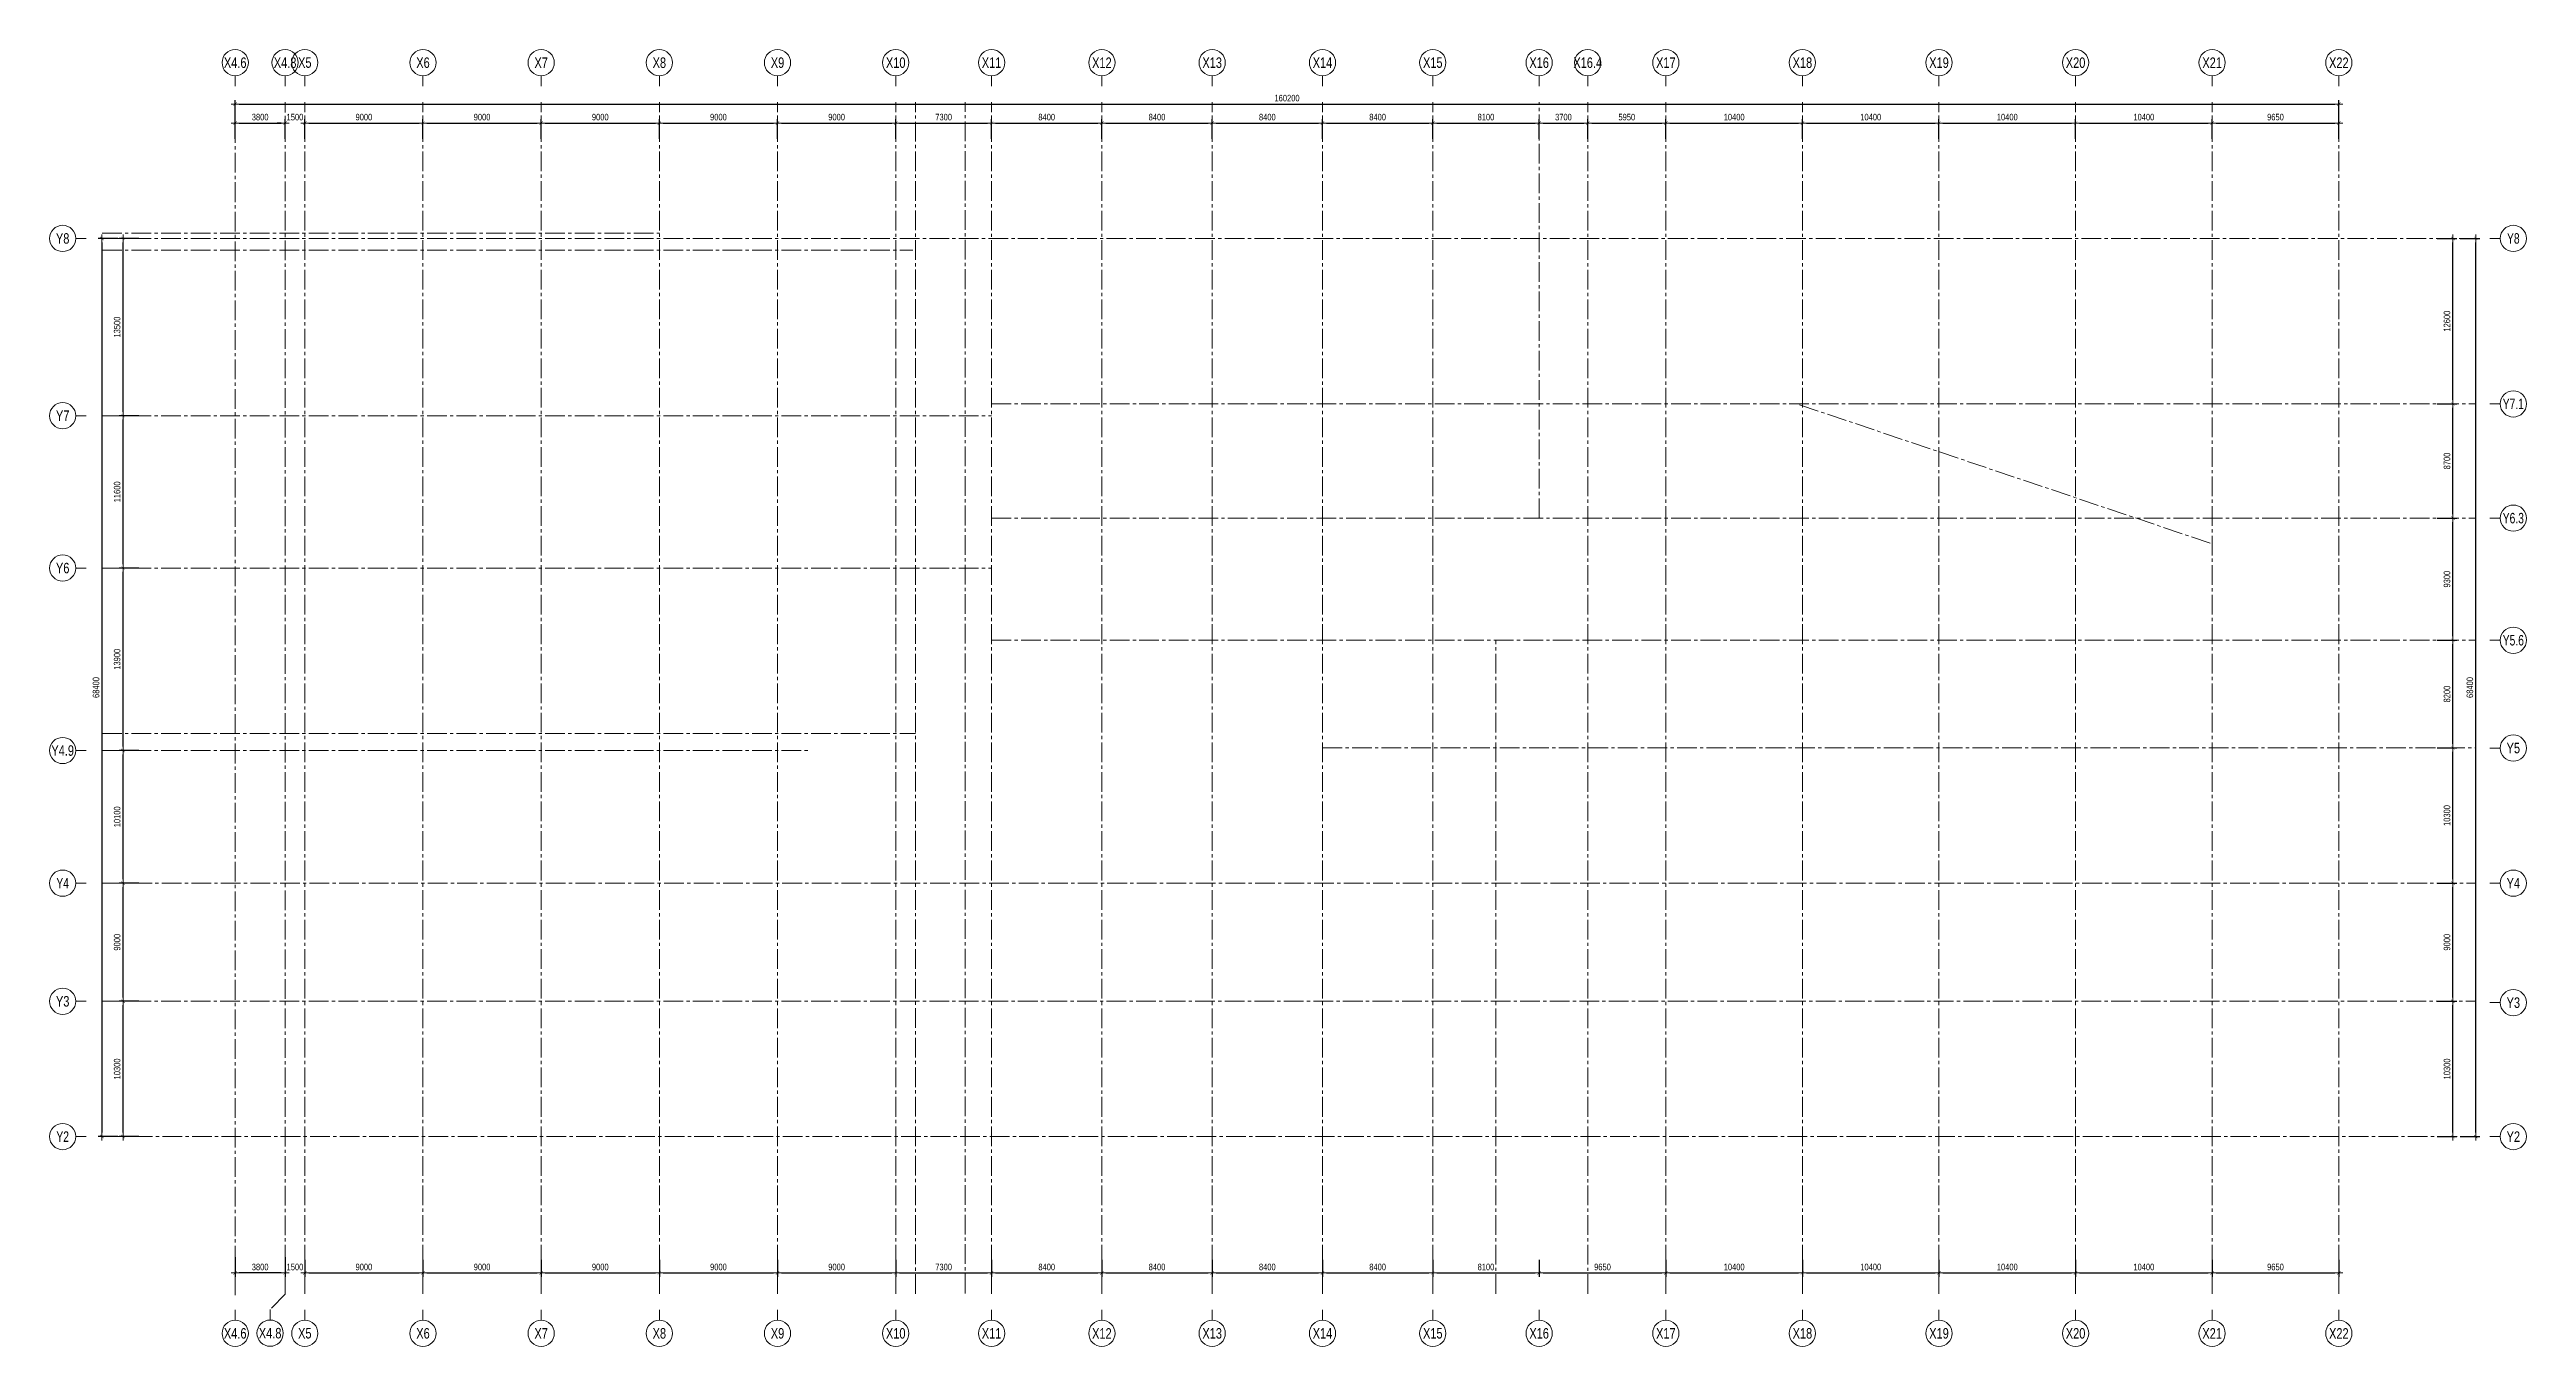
# Model space of a CAD drawing. Header units: millimetres. Extents: x 17261 to 205888, y -7086 to 91689.
import ezdxf
from ezdxf.enums import TextEntityAlignment as Align

# ---------------------------------------------------------------- set-up
doc = ezdxf.new("R2010")
doc.units = ezdxf.units.MM
doc.linetypes.add('CENTER2', pattern=[1.125, 0.75, -0.125, 0.125, -0.125])
doc.layers.get('Defpoints').update_dxf_attribs({"color": 151, "lineweight": 9})
for name, color, linetype, lineweight in [('NDC_S_AXIS', 5, 'CENTER2', 13), ('NDC_S_DIM', 1, 'Continuous', 15), ('NDC_S_SYMBOL', 1, 'Continuous', 15), ('NDC_S_TEXT SYMBOL', 7, 'Continuous', 20)]:
    doc.layers.add(name, color=color, linetype=linetype, lineweight=lineweight)
doc.styles.add('NDC_ANNO', font='', dxfattribs={"width": 0.8})
doc.styles.add('NDC_DIM', font='', dxfattribs={"width": 0.75})
doc.styles.get('NDC_ANNO').set_extended_font_data('Dotum')
doc.styles.get('NDC_DIM').set_extended_font_data('Dotum')
doc.dimstyles.new('NDC_dim_200', dxfattribs={"dimscale": 200, "dimtxt": 2.5, "dimasz": 1.5, "dimexe": 1.5, "dimexo": 2.5, "dimgap": 1, "dimtad": 1, "dimdec": 0, "dimzin": 0, "dimdsep": 46, "dimtxsty": 'NDC_DIM', "dimblk": 'DIMMARK', "dimcen": 0.09, "dimdle": 1.2, "dimclrd": 1, "dimclre": 1, "dimclrt": 3, "dimadec": 0, "dimazin": 0, "dimtfac": 1, "dimtdec": 0, "dimtix": 1, "dimtofl": 0, "dimtmove": 0, "dimatfit": 3, "dimfxl": 6, "dimfxlon": 1, "dimtolj": 1, "dimtzin": 0, "dimarcsym": 0})

msp = doc.modelspace()

# ---------------------------------------------------------------- blocks, each defined once
blk = doc.blocks.new('*U640')
at = {"layer": 'NDC_S_SYMBOL'}
blk.add_line((0, 5), (0, 9), dxfattribs=at)
blk.add_circle((0, 0), 5, dxfattribs=at)
at = {"layer": 'NDC_S_TEXT SYMBOL', "color": 7, "style": 'NDC_ANNO', "width": 0.8}
blk.add_attdef('GRID', text='', height=4, dxfattribs=at).set_placement((0, 0), align=Align.MIDDLE)
blk = doc.blocks.new('*U653')
at = {"layer": 'NDC_S_SYMBOL'}
blk.add_line((5, 0), (9, 0), dxfattribs=at)
blk.add_circle((0, 0), 5, dxfattribs=at)
at = {"layer": 'NDC_S_TEXT SYMBOL', "color": 7, "style": 'NDC_ANNO', "width": 0.8}
blk.add_attdef('GRID', text='', height=4, rotation=270, dxfattribs=at).set_placement((0, 0), align=Align.MIDDLE)
blk = doc.blocks.new('DIMMARK')
at = {"layer": 'NDC_S_DIM', "color": 1}
blk.add_line((-1.5, 0), (1, 0), dxfattribs=at)
at = {"layer": 'NDC_S_DIM', "color": 2, "const_width": 0.1}
blk.add_lwpolyline([(-0.42, -0.42), (0.42, 0.42)], dxfattribs=at)
blk = doc.blocks.new('*D727')
at = {"layer": 'Defpoints', "color": 0, "transparency": 16777216}
for p in [(35200, 86089), (31400, 83407), (35200, 83407)]:
    blk.add_point(p, dxfattribs=at)
at = {"layer": 'NDC_S_DIM', "color": 1, "lineweight": -2, "transparency": 16777216}
for p, q in [((31400, 84889), (31400, 86389)), ((31700, 86089), (34900, 86089)), ((35200, 84889), (35200, 86389))]:
    blk.add_line(p, q, dxfattribs=at)
at = {"layer": 'NDC_S_DIM', "color": 1, "lineweight": -2, "transparency": 16777216, "xscale": 300, "yscale": 300, "zscale": 300, "rotation": 180}
blk.add_blockref('DIMMARK', (31400, 86089), dxfattribs=at)
at = {"layer": 'NDC_S_DIM', "color": 1, "lineweight": -2, "transparency": 16777216, "xscale": 300, "yscale": 300, "zscale": 300}
blk.add_blockref('DIMMARK', (35200, 86089), dxfattribs=at)
at = {"layer": 'NDC_S_DIM', "color": 3, "transparency": 16777216, "insert": (33300, 86539), "char_height": 500, "attachment_point": 5, "style": 'NDC_DIM'}
blk.add_mtext('\\A1;3800', dxfattribs=at)
blk = doc.blocks.new('*D728')
at = {"layer": 'Defpoints', "color": 0, "transparency": 16777216}
for p in [(45700, 86089), (36700, 83407), (45700, 83407)]:
    blk.add_point(p, dxfattribs=at)
at = {"layer": 'NDC_S_DIM', "color": 1, "lineweight": -2, "transparency": 16777216}
for p, q in [((36700, 84889), (36700, 86389)), ((37000, 86089), (45400, 86089)), ((45700, 84889), (45700, 86389))]:
    blk.add_line(p, q, dxfattribs=at)
at = {"layer": 'NDC_S_DIM', "color": 1, "lineweight": -2, "transparency": 16777216, "xscale": 300, "yscale": 300, "zscale": 300, "rotation": 180}
blk.add_blockref('DIMMARK', (36700, 86089), dxfattribs=at)
at = {"layer": 'NDC_S_DIM', "color": 1, "lineweight": -2, "transparency": 16777216, "xscale": 300, "yscale": 300, "zscale": 300}
blk.add_blockref('DIMMARK', (45700, 86089), dxfattribs=at)
at = {"layer": 'NDC_S_DIM', "color": 3, "transparency": 16777216, "insert": (41200, 86539), "char_height": 500, "attachment_point": 5, "style": 'NDC_DIM'}
blk.add_mtext('\\A1;9000', dxfattribs=at)
blk = doc.blocks.new('*D729')
at = {"layer": 'Defpoints', "color": 0, "transparency": 16777216}
for p in [(54700, 86089), (45700, 83407), (54700, 83407)]:
    blk.add_point(p, dxfattribs=at)
at = {"layer": 'NDC_S_DIM', "color": 1, "lineweight": -2, "transparency": 16777216}
for p, q in [((45700, 84889), (45700, 86389)), ((46000, 86089), (54400, 86089)), ((54700, 84889), (54700, 86389))]:
    blk.add_line(p, q, dxfattribs=at)
at = {"layer": 'NDC_S_DIM', "color": 1, "lineweight": -2, "transparency": 16777216, "xscale": 300, "yscale": 300, "zscale": 300, "rotation": 180}
blk.add_blockref('DIMMARK', (45700, 86089), dxfattribs=at)
at = {"layer": 'NDC_S_DIM', "color": 1, "lineweight": -2, "transparency": 16777216, "xscale": 300, "yscale": 300, "zscale": 300}
blk.add_blockref('DIMMARK', (54700, 86089), dxfattribs=at)
at = {"layer": 'NDC_S_DIM', "color": 3, "transparency": 16777216, "insert": (50200, 86539), "char_height": 500, "attachment_point": 5, "style": 'NDC_DIM'}
blk.add_mtext('\\A1;9000', dxfattribs=at)
blk = doc.blocks.new('*D741')
at = {"layer": 'Defpoints', "color": 0, "transparency": 16777216}
for p in [(63700, 86089), (54700, 83407), (63700, 83407)]:
    blk.add_point(p, dxfattribs=at)
at = {"layer": 'NDC_S_DIM', "color": 1, "lineweight": -2, "transparency": 16777216}
for p, q in [((54700, 84889), (54700, 86389)), ((55000, 86089), (63400, 86089)), ((63700, 84889), (63700, 86389))]:
    blk.add_line(p, q, dxfattribs=at)
at = {"layer": 'NDC_S_DIM', "color": 1, "lineweight": -2, "transparency": 16777216, "xscale": 300, "yscale": 300, "zscale": 300, "rotation": 180}
blk.add_blockref('DIMMARK', (54700, 86089), dxfattribs=at)
at = {"layer": 'NDC_S_DIM', "color": 1, "lineweight": -2, "transparency": 16777216, "xscale": 300, "yscale": 300, "zscale": 300}
blk.add_blockref('DIMMARK', (63700, 86089), dxfattribs=at)
at = {"layer": 'NDC_S_DIM', "color": 3, "transparency": 16777216, "insert": (59200, 86539), "char_height": 500, "attachment_point": 5, "style": 'NDC_DIM'}
blk.add_mtext('\\A1;9000', dxfattribs=at)
blk = doc.blocks.new('*D742')
at = {"layer": 'Defpoints', "color": 0, "transparency": 16777216}
for p in [(72700, 86089), (63700, 83407), (72700, 83407)]:
    blk.add_point(p, dxfattribs=at)
at = {"layer": 'NDC_S_DIM', "color": 1, "lineweight": -2, "transparency": 16777216}
for p, q in [((63700, 84889), (63700, 86389)), ((64000, 86089), (72400, 86089)), ((72700, 84889), (72700, 86389))]:
    blk.add_line(p, q, dxfattribs=at)
at = {"layer": 'NDC_S_DIM', "color": 1, "lineweight": -2, "transparency": 16777216, "xscale": 300, "yscale": 300, "zscale": 300, "rotation": 180}
blk.add_blockref('DIMMARK', (63700, 86089), dxfattribs=at)
at = {"layer": 'NDC_S_DIM', "color": 1, "lineweight": -2, "transparency": 16777216, "xscale": 300, "yscale": 300, "zscale": 300}
blk.add_blockref('DIMMARK', (72700, 86089), dxfattribs=at)
at = {"layer": 'NDC_S_DIM', "color": 3, "transparency": 16777216, "insert": (68200, 86539), "char_height": 500, "attachment_point": 5, "style": 'NDC_DIM'}
blk.add_mtext('\\A1;9000', dxfattribs=at)
blk = doc.blocks.new('*D743')
at = {"layer": 'Defpoints', "color": 0, "transparency": 16777216}
for p in [(81700, 86089), (72700, 83407), (81700, 83407)]:
    blk.add_point(p, dxfattribs=at)
at = {"layer": 'NDC_S_DIM', "color": 1, "lineweight": -2, "transparency": 16777216}
for p, q in [((72700, 84889), (72700, 86389)), ((73000, 86089), (81400, 86089)), ((81700, 84889), (81700, 86389))]:
    blk.add_line(p, q, dxfattribs=at)
at = {"layer": 'NDC_S_DIM', "color": 1, "lineweight": -2, "transparency": 16777216, "xscale": 300, "yscale": 300, "zscale": 300, "rotation": 180}
blk.add_blockref('DIMMARK', (72700, 86089), dxfattribs=at)
at = {"layer": 'NDC_S_DIM', "color": 1, "lineweight": -2, "transparency": 16777216, "xscale": 300, "yscale": 300, "zscale": 300}
blk.add_blockref('DIMMARK', (81700, 86089), dxfattribs=at)
at = {"layer": 'NDC_S_DIM', "color": 3, "transparency": 16777216, "insert": (77200, 86539), "char_height": 500, "attachment_point": 5, "style": 'NDC_DIM'}
blk.add_mtext('\\A1;9000', dxfattribs=at)
blk = doc.blocks.new('*D744')
at = {"layer": 'Defpoints', "color": 0, "transparency": 16777216}
for p in [(89000, 86089), (81700, 83407), (89000, 83407)]:
    blk.add_point(p, dxfattribs=at)
at = {"layer": 'NDC_S_DIM', "color": 1, "lineweight": -2, "transparency": 16777216}
for p, q in [((81700, 84889), (81700, 86389)), ((82000, 86089), (88700, 86089)), ((89000, 84889), (89000, 86389))]:
    blk.add_line(p, q, dxfattribs=at)
at = {"layer": 'NDC_S_DIM', "color": 1, "lineweight": -2, "transparency": 16777216, "xscale": 300, "yscale": 300, "zscale": 300, "rotation": 180}
blk.add_blockref('DIMMARK', (81700, 86089), dxfattribs=at)
at = {"layer": 'NDC_S_DIM', "color": 1, "lineweight": -2, "transparency": 16777216, "xscale": 300, "yscale": 300, "zscale": 300}
blk.add_blockref('DIMMARK', (89000, 86089), dxfattribs=at)
at = {"layer": 'NDC_S_DIM', "color": 3, "transparency": 16777216, "insert": (85350, 86539), "char_height": 500, "attachment_point": 5, "style": 'NDC_DIM'}
blk.add_mtext('\\A1;7300', dxfattribs=at)
blk = doc.blocks.new('*D745')
at = {"layer": 'Defpoints', "color": 0, "transparency": 16777216}
for p in [(97400, 86089), (89000, 83407), (97400, 83407)]:
    blk.add_point(p, dxfattribs=at)
at = {"layer": 'NDC_S_DIM', "color": 1, "lineweight": -2, "transparency": 16777216}
for p, q in [((89000, 84889), (89000, 86389)), ((89300, 86089), (97100, 86089)), ((97400, 84889), (97400, 86389))]:
    blk.add_line(p, q, dxfattribs=at)
at = {"layer": 'NDC_S_DIM', "color": 1, "lineweight": -2, "transparency": 16777216, "xscale": 300, "yscale": 300, "zscale": 300, "rotation": 180}
blk.add_blockref('DIMMARK', (89000, 86089), dxfattribs=at)
at = {"layer": 'NDC_S_DIM', "color": 1, "lineweight": -2, "transparency": 16777216, "xscale": 300, "yscale": 300, "zscale": 300}
blk.add_blockref('DIMMARK', (97400, 86089), dxfattribs=at)
at = {"layer": 'NDC_S_DIM', "color": 3, "transparency": 16777216, "insert": (93200, 86539), "char_height": 500, "attachment_point": 5, "style": 'NDC_DIM'}
blk.add_mtext('\\A1;8400', dxfattribs=at)
blk = doc.blocks.new('*D746')
at = {"layer": 'Defpoints', "color": 0, "transparency": 16777216}
for p in [(105800, 86089), (97400, 83407), (105800, 83407)]:
    blk.add_point(p, dxfattribs=at)
at = {"layer": 'NDC_S_DIM', "color": 1, "lineweight": -2, "transparency": 16777216}
for p, q in [((97400, 84889), (97400, 86389)), ((97700, 86089), (105500, 86089)), ((105800, 84889), (105800, 86389))]:
    blk.add_line(p, q, dxfattribs=at)
at = {"layer": 'NDC_S_DIM', "color": 1, "lineweight": -2, "transparency": 16777216, "xscale": 300, "yscale": 300, "zscale": 300, "rotation": 180}
blk.add_blockref('DIMMARK', (97400, 86089), dxfattribs=at)
at = {"layer": 'NDC_S_DIM', "color": 1, "lineweight": -2, "transparency": 16777216, "xscale": 300, "yscale": 300, "zscale": 300}
blk.add_blockref('DIMMARK', (105800, 86089), dxfattribs=at)
at = {"layer": 'NDC_S_DIM', "color": 3, "transparency": 16777216, "insert": (101600, 86539), "char_height": 500, "attachment_point": 5, "style": 'NDC_DIM'}
blk.add_mtext('\\A1;8400', dxfattribs=at)
blk = doc.blocks.new('*D747')
at = {"layer": 'Defpoints', "color": 0, "transparency": 16777216}
for p in [(36700, 0), (45700, 0), (45700, -1486)]:
    blk.add_point(p, dxfattribs=at)
at = {"layer": 'NDC_S_DIM', "color": 1, "lineweight": -2, "transparency": 16777216}
for p, q in [((36700, -500), (36700, -1786)), ((37000, -1486), (45400, -1486)), ((45700, -500), (45700, -1786))]:
    blk.add_line(p, q, dxfattribs=at)
at = {"layer": 'NDC_S_DIM', "color": 1, "lineweight": -2, "transparency": 16777216, "xscale": 300, "yscale": 300, "zscale": 300, "rotation": 180}
blk.add_blockref('DIMMARK', (36700, -1486), dxfattribs=at)
at = {"layer": 'NDC_S_DIM', "color": 1, "lineweight": -2, "transparency": 16777216, "xscale": 300, "yscale": 300, "zscale": 300}
blk.add_blockref('DIMMARK', (45700, -1486), dxfattribs=at)
at = {"layer": 'NDC_S_DIM', "color": 3, "transparency": 16777216, "insert": (41200, -1036), "char_height": 500, "attachment_point": 5, "style": 'NDC_DIM'}
blk.add_mtext('\\A1;9000', dxfattribs=at)
blk = doc.blocks.new('*D748')
at = {"layer": 'Defpoints', "color": 0, "transparency": 16777216}
for p in [(45700, 0), (54700, 0), (54700, -1486)]:
    blk.add_point(p, dxfattribs=at)
at = {"layer": 'NDC_S_DIM', "color": 1, "lineweight": -2, "transparency": 16777216}
for p, q in [((45700, -500), (45700, -1786)), ((46000, -1486), (54400, -1486)), ((54700, -500), (54700, -1786))]:
    blk.add_line(p, q, dxfattribs=at)
at = {"layer": 'NDC_S_DIM', "color": 1, "lineweight": -2, "transparency": 16777216, "xscale": 300, "yscale": 300, "zscale": 300, "rotation": 180}
blk.add_blockref('DIMMARK', (45700, -1486), dxfattribs=at)
at = {"layer": 'NDC_S_DIM', "color": 1, "lineweight": -2, "transparency": 16777216, "xscale": 300, "yscale": 300, "zscale": 300}
blk.add_blockref('DIMMARK', (54700, -1486), dxfattribs=at)
at = {"layer": 'NDC_S_DIM', "color": 3, "transparency": 16777216, "insert": (50200, -1036), "char_height": 500, "attachment_point": 5, "style": 'NDC_DIM'}
blk.add_mtext('\\A1;9000', dxfattribs=at)
blk = doc.blocks.new('*D749')
at = {"layer": 'Defpoints', "color": 0, "transparency": 16777216}
for p in [(54700, 0), (63700, 0), (63700, -1486)]:
    blk.add_point(p, dxfattribs=at)
at = {"layer": 'NDC_S_DIM', "color": 1, "lineweight": -2, "transparency": 16777216}
for p, q in [((54700, -500), (54700, -1786)), ((55000, -1486), (63400, -1486)), ((63700, -500), (63700, -1786))]:
    blk.add_line(p, q, dxfattribs=at)
at = {"layer": 'NDC_S_DIM', "color": 1, "lineweight": -2, "transparency": 16777216, "xscale": 300, "yscale": 300, "zscale": 300, "rotation": 180}
blk.add_blockref('DIMMARK', (54700, -1486), dxfattribs=at)
at = {"layer": 'NDC_S_DIM', "color": 1, "lineweight": -2, "transparency": 16777216, "xscale": 300, "yscale": 300, "zscale": 300}
blk.add_blockref('DIMMARK', (63700, -1486), dxfattribs=at)
at = {"layer": 'NDC_S_DIM', "color": 3, "transparency": 16777216, "insert": (59200, -1036), "char_height": 500, "attachment_point": 5, "style": 'NDC_DIM'}
blk.add_mtext('\\A1;9000', dxfattribs=at)
blk = doc.blocks.new('*D700')
at = {"layer": 'Defpoints', "color": 0, "transparency": 16777216}
for p in [(63700, 0), (72700, 0), (72700, -1486)]:
    blk.add_point(p, dxfattribs=at)
at = {"layer": 'NDC_S_DIM', "color": 1, "lineweight": -2, "transparency": 16777216}
for p, q in [((63700, -500), (63700, -1786)), ((64000, -1486), (72400, -1486)), ((72700, -500), (72700, -1786))]:
    blk.add_line(p, q, dxfattribs=at)
at = {"layer": 'NDC_S_DIM', "color": 1, "lineweight": -2, "transparency": 16777216, "xscale": 300, "yscale": 300, "zscale": 300, "rotation": 180}
blk.add_blockref('DIMMARK', (63700, -1486), dxfattribs=at)
at = {"layer": 'NDC_S_DIM', "color": 1, "lineweight": -2, "transparency": 16777216, "xscale": 300, "yscale": 300, "zscale": 300}
blk.add_blockref('DIMMARK', (72700, -1486), dxfattribs=at)
at = {"layer": 'NDC_S_DIM', "color": 3, "transparency": 16777216, "insert": (68200, -1036), "char_height": 500, "attachment_point": 5, "style": 'NDC_DIM'}
blk.add_mtext('\\A1;9000', dxfattribs=at)
blk = doc.blocks.new('*D701')
at = {"layer": 'Defpoints', "color": 0, "transparency": 16777216}
for p in [(72700, 0), (81700, 0), (81700, -1486)]:
    blk.add_point(p, dxfattribs=at)
at = {"layer": 'NDC_S_DIM', "color": 1, "lineweight": -2, "transparency": 16777216}
for p, q in [((72700, -500), (72700, -1786)), ((73000, -1486), (81400, -1486)), ((81700, -500), (81700, -1786))]:
    blk.add_line(p, q, dxfattribs=at)
at = {"layer": 'NDC_S_DIM', "color": 1, "lineweight": -2, "transparency": 16777216, "xscale": 300, "yscale": 300, "zscale": 300, "rotation": 180}
blk.add_blockref('DIMMARK', (72700, -1486), dxfattribs=at)
at = {"layer": 'NDC_S_DIM', "color": 1, "lineweight": -2, "transparency": 16777216, "xscale": 300, "yscale": 300, "zscale": 300}
blk.add_blockref('DIMMARK', (81700, -1486), dxfattribs=at)
at = {"layer": 'NDC_S_DIM', "color": 3, "transparency": 16777216, "insert": (77200, -1036), "char_height": 500, "attachment_point": 5, "style": 'NDC_DIM'}
blk.add_mtext('\\A1;9000', dxfattribs=at)
blk = doc.blocks.new('*D702')
at = {"layer": 'Defpoints', "color": 0, "transparency": 16777216}
for p in [(81700, 0), (89000, 0), (89000, -1486)]:
    blk.add_point(p, dxfattribs=at)
at = {"layer": 'NDC_S_DIM', "color": 1, "lineweight": -2, "transparency": 16777216}
for p, q in [((81700, -500), (81700, -1786)), ((82000, -1486), (88700, -1486)), ((89000, -500), (89000, -1786))]:
    blk.add_line(p, q, dxfattribs=at)
at = {"layer": 'NDC_S_DIM', "color": 1, "lineweight": -2, "transparency": 16777216, "xscale": 300, "yscale": 300, "zscale": 300, "rotation": 180}
blk.add_blockref('DIMMARK', (81700, -1486), dxfattribs=at)
at = {"layer": 'NDC_S_DIM', "color": 1, "lineweight": -2, "transparency": 16777216, "xscale": 300, "yscale": 300, "zscale": 300}
blk.add_blockref('DIMMARK', (89000, -1486), dxfattribs=at)
at = {"layer": 'NDC_S_DIM', "color": 3, "transparency": 16777216, "insert": (85350, -1036), "char_height": 500, "attachment_point": 5, "style": 'NDC_DIM'}
blk.add_mtext('\\A1;7300', dxfattribs=at)
blk = doc.blocks.new('*D703')
at = {"layer": 'Defpoints', "color": 0, "transparency": 16777216}
for p in [(89000, 0), (97400, 0), (97400, -1486)]:
    blk.add_point(p, dxfattribs=at)
at = {"layer": 'NDC_S_DIM', "color": 1, "lineweight": -2, "transparency": 16777216}
for p, q in [((89000, -500), (89000, -1786)), ((89300, -1486), (97100, -1486)), ((97400, -500), (97400, -1786))]:
    blk.add_line(p, q, dxfattribs=at)
at = {"layer": 'NDC_S_DIM', "color": 1, "lineweight": -2, "transparency": 16777216, "xscale": 300, "yscale": 300, "zscale": 300, "rotation": 180}
blk.add_blockref('DIMMARK', (89000, -1486), dxfattribs=at)
at = {"layer": 'NDC_S_DIM', "color": 1, "lineweight": -2, "transparency": 16777216, "xscale": 300, "yscale": 300, "zscale": 300}
blk.add_blockref('DIMMARK', (97400, -1486), dxfattribs=at)
at = {"layer": 'NDC_S_DIM', "color": 3, "transparency": 16777216, "insert": (93200, -1036), "char_height": 500, "attachment_point": 5, "style": 'NDC_DIM'}
blk.add_mtext('\\A1;8400', dxfattribs=at)
blk = doc.blocks.new('*D704')
at = {"layer": 'Defpoints', "color": 0, "transparency": 16777216}
for p in [(97400, 0), (105800, 0), (105800, -1486)]:
    blk.add_point(p, dxfattribs=at)
at = {"layer": 'NDC_S_DIM', "color": 1, "lineweight": -2, "transparency": 16777216}
for p, q in [((97400, -500), (97400, -1786)), ((97700, -1486), (105500, -1486)), ((105800, -500), (105800, -1786))]:
    blk.add_line(p, q, dxfattribs=at)
at = {"layer": 'NDC_S_DIM', "color": 1, "lineweight": -2, "transparency": 16777216, "xscale": 300, "yscale": 300, "zscale": 300, "rotation": 180}
blk.add_blockref('DIMMARK', (97400, -1486), dxfattribs=at)
at = {"layer": 'NDC_S_DIM', "color": 1, "lineweight": -2, "transparency": 16777216, "xscale": 300, "yscale": 300, "zscale": 300}
blk.add_blockref('DIMMARK', (105800, -1486), dxfattribs=at)
at = {"layer": 'NDC_S_DIM', "color": 3, "transparency": 16777216, "insert": (101600, -1036), "char_height": 500, "attachment_point": 5, "style": 'NDC_DIM'}
blk.add_mtext('\\A1;8400', dxfattribs=at)
blk = doc.blocks.new('*D705')
at = {"layer": 'Defpoints', "color": 0, "transparency": 16777216}
for p in [(22861, 19200), (30375, 19200), (30375, 8900)]:
    blk.add_point(p, dxfattribs=at)
at = {"layer": 'NDC_S_DIM', "color": 1, "lineweight": -2, "transparency": 16777216}
for p, q in [((24061, 19200), (22561, 19200)), ((22861, 9200), (22861, 18900)), ((24061, 8900), (22561, 8900))]:
    blk.add_line(p, q, dxfattribs=at)
at = {"layer": 'NDC_S_DIM', "color": 1, "lineweight": -2, "transparency": 16777216, "xscale": 300, "yscale": 300, "zscale": 300}
for p, rotation in [((22861, 19200), 90), ((22861, 8900), 270)]:
    blk.add_blockref('DIMMARK', p, dxfattribs=dict(at, rotation=rotation))
at = {"layer": 'NDC_S_DIM', "color": 3, "transparency": 16777216, "insert": (22411, 14050), "char_height": 500, "attachment_point": 5, "rotation": 90, "style": 'NDC_DIM'}
blk.add_mtext('\\A1;10300', dxfattribs=at)
blk = doc.blocks.new('*D706')
at = {"layer": 'Defpoints', "color": 0, "transparency": 16777216}
for p in [(22861, 28200), (30375, 28200), (30375, 19200)]:
    blk.add_point(p, dxfattribs=at)
at = {"layer": 'NDC_S_DIM', "color": 1, "lineweight": -2, "transparency": 16777216}
for p, q in [((24061, 28200), (22561, 28200)), ((22861, 19500), (22861, 27900)), ((24061, 19200), (22561, 19200))]:
    blk.add_line(p, q, dxfattribs=at)
at = {"layer": 'NDC_S_DIM', "color": 1, "lineweight": -2, "transparency": 16777216, "xscale": 300, "yscale": 300, "zscale": 300}
for p, rotation in [((22861, 28200), 90), ((22861, 19200), 270)]:
    blk.add_blockref('DIMMARK', p, dxfattribs=dict(at, rotation=rotation))
at = {"layer": 'NDC_S_DIM', "color": 3, "transparency": 16777216, "insert": (22411, 23700), "char_height": 500, "attachment_point": 5, "rotation": 90, "style": 'NDC_DIM'}
blk.add_mtext('\\A1;9000', dxfattribs=at)
blk = doc.blocks.new('*D707')
at = {"layer": 'Defpoints', "color": 0, "transparency": 16777216}
for p in [(22861, 52200), (30375, 52200), (30375, 38300)]:
    blk.add_point(p, dxfattribs=at)
at = {"layer": 'NDC_S_DIM', "color": 1, "lineweight": -2, "transparency": 16777216}
for p, q in [((24061, 52200), (22561, 52200)), ((22861, 38600), (22861, 51900)), ((24061, 38300), (22561, 38300))]:
    blk.add_line(p, q, dxfattribs=at)
at = {"layer": 'NDC_S_DIM', "color": 1, "lineweight": -2, "transparency": 16777216, "xscale": 300, "yscale": 300, "zscale": 300}
for p, rotation in [((22861, 52200), 90), ((22861, 38300), 270)]:
    blk.add_blockref('DIMMARK', p, dxfattribs=dict(at, rotation=rotation))
at = {"layer": 'NDC_S_DIM', "color": 3, "transparency": 16777216, "insert": (22411, 45250), "char_height": 500, "attachment_point": 5, "rotation": 90, "style": 'NDC_DIM'}
blk.add_mtext('\\A1;13900', dxfattribs=at)
blk = doc.blocks.new('*D708')
at = {"layer": 'Defpoints', "color": 0, "transparency": 16777216}
for p in [(22861, 63800), (30375, 63800), (30375, 52200)]:
    blk.add_point(p, dxfattribs=at)
at = {"layer": 'NDC_S_DIM', "color": 1, "lineweight": -2, "transparency": 16777216}
for p, q in [((24061, 63800), (22561, 63800)), ((22861, 52500), (22861, 63500)), ((24061, 52200), (22561, 52200))]:
    blk.add_line(p, q, dxfattribs=at)
at = {"layer": 'NDC_S_DIM', "color": 1, "lineweight": -2, "transparency": 16777216, "xscale": 300, "yscale": 300, "zscale": 300}
for p, rotation in [((22861, 63800), 90), ((22861, 52200), 270)]:
    blk.add_blockref('DIMMARK', p, dxfattribs=dict(at, rotation=rotation))
at = {"layer": 'NDC_S_DIM', "color": 3, "transparency": 16777216, "insert": (22411, 58000), "char_height": 500, "attachment_point": 5, "rotation": 90, "style": 'NDC_DIM'}
blk.add_mtext('\\A1;11600', dxfattribs=at)
blk = doc.blocks.new('*D732')
at = {"layer": 'Defpoints', "color": 0, "transparency": 16777216}
for p in [(22861, 77300), (30375, 77300), (30375, 63800)]:
    blk.add_point(p, dxfattribs=at)
at = {"layer": 'NDC_S_DIM', "color": 1, "lineweight": -2, "transparency": 16777216}
for p, q in [((24061, 77300), (22561, 77300)), ((22861, 64100), (22861, 77000)), ((24061, 63800), (22561, 63800))]:
    blk.add_line(p, q, dxfattribs=at)
at = {"layer": 'NDC_S_DIM', "color": 1, "lineweight": -2, "transparency": 16777216, "xscale": 300, "yscale": 300, "zscale": 300}
for p, rotation in [((22861, 77300), 90), ((22861, 63800), 270)]:
    blk.add_blockref('DIMMARK', p, dxfattribs=dict(at, rotation=rotation))
at = {"layer": 'NDC_S_DIM', "color": 3, "transparency": 16777216, "insert": (22411, 70550), "char_height": 500, "attachment_point": 5, "rotation": 90, "style": 'NDC_DIM'}
blk.add_mtext('\\A1;13500', dxfattribs=at)
blk = doc.blocks.new('*D733')
at = {"layer": 'Defpoints', "color": 0, "transparency": 16777216}
for p in [(187458, 19200), (200288, 19200), (187458, 8900)]:
    blk.add_point(p, dxfattribs=at)
at = {"layer": 'NDC_S_DIM', "color": 1, "lineweight": -2, "transparency": 16777216}
for p, q in [((199088, 19200), (200588, 19200)), ((200288, 9200), (200288, 18900)), ((199088, 8900), (200588, 8900))]:
    blk.add_line(p, q, dxfattribs=at)
at = {"layer": 'NDC_S_DIM', "color": 1, "lineweight": -2, "transparency": 16777216, "xscale": 300, "yscale": 300, "zscale": 300}
for p, rotation in [((200288, 19200), 90), ((200288, 8900), 270)]:
    blk.add_blockref('DIMMARK', p, dxfattribs=dict(at, rotation=rotation))
at = {"layer": 'NDC_S_DIM', "color": 3, "transparency": 16777216, "insert": (199838, 14050), "char_height": 500, "attachment_point": 5, "rotation": 90, "style": 'NDC_DIM'}
blk.add_mtext('\\A1;10300', dxfattribs=at)
blk = doc.blocks.new('*D734')
at = {"layer": 'Defpoints', "color": 0, "transparency": 16777216}
for p in [(187458, 28200), (200288, 28200), (187458, 19200)]:
    blk.add_point(p, dxfattribs=at)
at = {"layer": 'NDC_S_DIM', "color": 1, "lineweight": -2, "transparency": 16777216}
for p, q in [((199088, 28200), (200588, 28200)), ((200288, 19500), (200288, 27900)), ((199088, 19200), (200588, 19200))]:
    blk.add_line(p, q, dxfattribs=at)
at = {"layer": 'NDC_S_DIM', "color": 1, "lineweight": -2, "transparency": 16777216, "xscale": 300, "yscale": 300, "zscale": 300}
for p, rotation in [((200288, 28200), 90), ((200288, 19200), 270)]:
    blk.add_blockref('DIMMARK', p, dxfattribs=dict(at, rotation=rotation))
at = {"layer": 'NDC_S_DIM', "color": 3, "transparency": 16777216, "insert": (199838, 23700), "char_height": 500, "attachment_point": 5, "rotation": 90, "style": 'NDC_DIM'}
blk.add_mtext('\\A1;9000', dxfattribs=at)
blk = doc.blocks.new('*D735')
at = {"layer": 'Defpoints', "color": 0, "transparency": 16777216}
for p in [(187458, 38500), (200288, 38500), (187458, 28200)]:
    blk.add_point(p, dxfattribs=at)
at = {"layer": 'NDC_S_DIM', "color": 1, "lineweight": -2, "transparency": 16777216}
for p, q in [((199088, 38500), (200588, 38500)), ((200288, 28500), (200288, 38200)), ((199088, 28200), (200588, 28200))]:
    blk.add_line(p, q, dxfattribs=at)
at = {"layer": 'NDC_S_DIM', "color": 1, "lineweight": -2, "transparency": 16777216, "xscale": 300, "yscale": 300, "zscale": 300}
for p, rotation in [((200288, 38500), 90), ((200288, 28200), 270)]:
    blk.add_blockref('DIMMARK', p, dxfattribs=dict(at, rotation=rotation))
at = {"layer": 'NDC_S_DIM', "color": 3, "transparency": 16777216, "insert": (199838, 33350), "char_height": 500, "attachment_point": 5, "rotation": 90, "style": 'NDC_DIM'}
blk.add_mtext('\\A1;10300', dxfattribs=at)
blk = doc.blocks.new('*D736')
at = {"layer": 'Defpoints', "color": 0, "transparency": 16777216}
for p in [(187458, 46700), (200288, 46700), (187458, 38500)]:
    blk.add_point(p, dxfattribs=at)
at = {"layer": 'NDC_S_DIM', "color": 1, "lineweight": -2, "transparency": 16777216}
for p, q in [((199088, 46700), (200588, 46700)), ((200288, 38800), (200288, 46400)), ((199088, 38500), (200588, 38500))]:
    blk.add_line(p, q, dxfattribs=at)
at = {"layer": 'NDC_S_DIM', "color": 1, "lineweight": -2, "transparency": 16777216, "xscale": 300, "yscale": 300, "zscale": 300}
for p, rotation in [((200288, 46700), 90), ((200288, 38500), 270)]:
    blk.add_blockref('DIMMARK', p, dxfattribs=dict(at, rotation=rotation))
at = {"layer": 'NDC_S_DIM', "color": 3, "transparency": 16777216, "insert": (199838, 42600), "char_height": 500, "attachment_point": 5, "rotation": 90, "style": 'NDC_DIM'}
blk.add_mtext('\\A1;8200', dxfattribs=at)
blk = doc.blocks.new('*D737')
at = {"layer": 'Defpoints', "color": 0, "transparency": 16777216}
for p in [(187458, 56000), (200288, 56000), (187458, 46700)]:
    blk.add_point(p, dxfattribs=at)
at = {"layer": 'NDC_S_DIM', "color": 1, "lineweight": -2, "transparency": 16777216}
for p, q in [((199088, 56000), (200588, 56000)), ((200288, 47000), (200288, 55700)), ((199088, 46700), (200588, 46700))]:
    blk.add_line(p, q, dxfattribs=at)
at = {"layer": 'NDC_S_DIM', "color": 1, "lineweight": -2, "transparency": 16777216, "xscale": 300, "yscale": 300, "zscale": 300}
for p, rotation in [((200288, 56000), 90), ((200288, 46700), 270)]:
    blk.add_blockref('DIMMARK', p, dxfattribs=dict(at, rotation=rotation))
at = {"layer": 'NDC_S_DIM', "color": 3, "transparency": 16777216, "insert": (199838, 51350), "char_height": 500, "attachment_point": 5, "rotation": 90, "style": 'NDC_DIM'}
blk.add_mtext('\\A1;9300', dxfattribs=at)
blk = doc.blocks.new('*D738')
at = {"layer": 'Defpoints', "color": 0, "transparency": 16777216}
for p in [(187458, 64700), (200288, 64700), (187458, 56000)]:
    blk.add_point(p, dxfattribs=at)
at = {"layer": 'NDC_S_DIM', "color": 1, "lineweight": -2, "transparency": 16777216}
for p, q in [((199088, 64700), (200588, 64700)), ((200288, 56300), (200288, 64400)), ((199088, 56000), (200588, 56000))]:
    blk.add_line(p, q, dxfattribs=at)
at = {"layer": 'NDC_S_DIM', "color": 1, "lineweight": -2, "transparency": 16777216, "xscale": 300, "yscale": 300, "zscale": 300}
for p, rotation in [((200288, 64700), 90), ((200288, 56000), 270)]:
    blk.add_blockref('DIMMARK', p, dxfattribs=dict(at, rotation=rotation))
at = {"layer": 'NDC_S_DIM', "color": 3, "transparency": 16777216, "insert": (199838, 60350), "char_height": 500, "attachment_point": 5, "rotation": 90, "style": 'NDC_DIM'}
blk.add_mtext('\\A1;8700', dxfattribs=at)
blk = doc.blocks.new('*D739')
at = {"layer": 'Defpoints', "color": 0, "transparency": 16777216}
for p in [(187458, 77300), (200288, 77300), (187458, 64700)]:
    blk.add_point(p, dxfattribs=at)
at = {"layer": 'NDC_S_DIM', "color": 1, "lineweight": -2, "transparency": 16777216}
for p, q in [((199088, 77300), (200588, 77300)), ((200288, 65000), (200288, 77000)), ((199088, 64700), (200588, 64700))]:
    blk.add_line(p, q, dxfattribs=at)
at = {"layer": 'NDC_S_DIM', "color": 1, "lineweight": -2, "transparency": 16777216, "xscale": 300, "yscale": 300, "zscale": 300}
for p, rotation in [((200288, 77300), 90), ((200288, 64700), 270)]:
    blk.add_blockref('DIMMARK', p, dxfattribs=dict(at, rotation=rotation))
at = {"layer": 'NDC_S_DIM', "color": 3, "transparency": 16777216, "insert": (199838, 71000), "char_height": 500, "attachment_point": 5, "rotation": 90, "style": 'NDC_DIM'}
blk.add_mtext('\\A1;12600', dxfattribs=at)
blk = doc.blocks.new('*D740')
at = {"layer": 'Defpoints', "color": 0, "ltscale": 200, "transparency": 16777216}
for p in [(114200, 86089), (105800, 83407), (114200, 83407)]:
    blk.add_point(p, dxfattribs=at)
at = {"layer": 'NDC_S_DIM', "color": 1, "lineweight": -2, "ltscale": 200, "transparency": 16777216}
for p, q in [((105800, 84889), (105800, 86389)), ((106100, 86089), (113900, 86089)), ((114200, 84889), (114200, 86389))]:
    blk.add_line(p, q, dxfattribs=at)
at = {"layer": 'NDC_S_DIM', "color": 1, "lineweight": -2, "ltscale": 200, "transparency": 16777216, "xscale": 300, "yscale": 300, "zscale": 300, "rotation": 180}
blk.add_blockref('DIMMARK', (105800, 86089), dxfattribs=at)
at = {"layer": 'NDC_S_DIM', "color": 1, "lineweight": -2, "ltscale": 200, "transparency": 16777216, "xscale": 300, "yscale": 300, "zscale": 300}
blk.add_blockref('DIMMARK', (114200, 86089), dxfattribs=at)
at = {"layer": 'NDC_S_DIM', "color": 3, "ltscale": 200, "transparency": 16777216, "insert": (110000, 86539), "char_height": 500, "attachment_point": 5, "style": 'NDC_DIM'}
blk.add_mtext('\\A1;8400', dxfattribs=at)
blk = doc.blocks.new('*D718')
at = {"layer": 'Defpoints', "color": 0, "ltscale": 200, "transparency": 16777216}
for p in [(122600, 86089), (114200, 83407), (122600, 83407)]:
    blk.add_point(p, dxfattribs=at)
at = {"layer": 'NDC_S_DIM', "color": 1, "lineweight": -2, "ltscale": 200, "transparency": 16777216}
for p, q in [((114200, 84889), (114200, 86389)), ((114500, 86089), (122300, 86089)), ((122600, 84889), (122600, 86389))]:
    blk.add_line(p, q, dxfattribs=at)
at = {"layer": 'NDC_S_DIM', "color": 1, "lineweight": -2, "ltscale": 200, "transparency": 16777216, "xscale": 300, "yscale": 300, "zscale": 300, "rotation": 180}
blk.add_blockref('DIMMARK', (114200, 86089), dxfattribs=at)
at = {"layer": 'NDC_S_DIM', "color": 1, "lineweight": -2, "ltscale": 200, "transparency": 16777216, "xscale": 300, "yscale": 300, "zscale": 300}
blk.add_blockref('DIMMARK', (122600, 86089), dxfattribs=at)
at = {"layer": 'NDC_S_DIM', "color": 3, "ltscale": 200, "transparency": 16777216, "insert": (118400, 86539), "char_height": 500, "attachment_point": 5, "style": 'NDC_DIM'}
blk.add_mtext('\\A1;8400', dxfattribs=at)
blk = doc.blocks.new('*D719')
at = {"layer": 'Defpoints', "color": 0, "ltscale": 200, "transparency": 16777216}
for p in [(130700, 86089), (122600, 83407), (130700, 83407)]:
    blk.add_point(p, dxfattribs=at)
at = {"layer": 'NDC_S_DIM', "color": 1, "lineweight": -2, "ltscale": 200, "transparency": 16777216}
for p, q in [((122600, 84889), (122600, 86389)), ((122900, 86089), (130400, 86089)), ((130700, 84889), (130700, 86389))]:
    blk.add_line(p, q, dxfattribs=at)
at = {"layer": 'NDC_S_DIM', "color": 1, "lineweight": -2, "ltscale": 200, "transparency": 16777216, "xscale": 300, "yscale": 300, "zscale": 300, "rotation": 180}
blk.add_blockref('DIMMARK', (122600, 86089), dxfattribs=at)
at = {"layer": 'NDC_S_DIM', "color": 1, "lineweight": -2, "ltscale": 200, "transparency": 16777216, "xscale": 300, "yscale": 300, "zscale": 300}
blk.add_blockref('DIMMARK', (130700, 86089), dxfattribs=at)
at = {"layer": 'NDC_S_DIM', "color": 3, "ltscale": 200, "transparency": 16777216, "insert": (126650, 86539), "char_height": 500, "attachment_point": 5, "style": 'NDC_DIM'}
blk.add_mtext('\\A1;8100', dxfattribs=at)
blk = doc.blocks.new('*D720')
at = {"layer": 'Defpoints', "color": 0, "ltscale": 200, "transparency": 16777216}
for p in [(134400, 86089), (130700, 83407), (134400, 83407)]:
    blk.add_point(p, dxfattribs=at)
at = {"layer": 'NDC_S_DIM', "color": 1, "lineweight": -2, "ltscale": 200, "transparency": 16777216}
for p, q in [((130700, 84889), (130700, 86389)), ((131000, 86089), (134100, 86089)), ((134400, 84889), (134400, 86389))]:
    blk.add_line(p, q, dxfattribs=at)
at = {"layer": 'NDC_S_DIM', "color": 1, "lineweight": -2, "ltscale": 200, "transparency": 16777216, "xscale": 300, "yscale": 300, "zscale": 300, "rotation": 180}
blk.add_blockref('DIMMARK', (130700, 86089), dxfattribs=at)
at = {"layer": 'NDC_S_DIM', "color": 1, "lineweight": -2, "ltscale": 200, "transparency": 16777216, "xscale": 300, "yscale": 300, "zscale": 300}
blk.add_blockref('DIMMARK', (134400, 86089), dxfattribs=at)
at = {"layer": 'NDC_S_DIM', "color": 3, "ltscale": 200, "transparency": 16777216, "insert": (132550, 86539), "char_height": 500, "attachment_point": 5, "style": 'NDC_DIM'}
blk.add_mtext('\\A1;3700', dxfattribs=at)
blk = doc.blocks.new('*D721')
at = {"layer": 'Defpoints', "color": 0, "ltscale": 200, "transparency": 16777216}
for p in [(140350, 86089), (134400, 83407), (140350, 83407)]:
    blk.add_point(p, dxfattribs=at)
at = {"layer": 'NDC_S_DIM', "color": 1, "lineweight": -2, "ltscale": 200, "transparency": 16777216}
for p, q in [((134400, 84889), (134400, 86389)), ((134700, 86089), (140050, 86089)), ((140350, 84889), (140350, 86389))]:
    blk.add_line(p, q, dxfattribs=at)
at = {"layer": 'NDC_S_DIM', "color": 1, "lineweight": -2, "ltscale": 200, "transparency": 16777216, "xscale": 300, "yscale": 300, "zscale": 300, "rotation": 180}
blk.add_blockref('DIMMARK', (134400, 86089), dxfattribs=at)
at = {"layer": 'NDC_S_DIM', "color": 1, "lineweight": -2, "ltscale": 200, "transparency": 16777216, "xscale": 300, "yscale": 300, "zscale": 300}
blk.add_blockref('DIMMARK', (140350, 86089), dxfattribs=at)
at = {"layer": 'NDC_S_DIM', "color": 3, "ltscale": 200, "transparency": 16777216, "insert": (137375, 86539), "char_height": 500, "attachment_point": 5, "style": 'NDC_DIM'}
blk.add_mtext('\\A1;5950', dxfattribs=at)
blk = doc.blocks.new('*D722')
at = {"layer": 'Defpoints', "color": 0, "ltscale": 200, "transparency": 16777216}
for p in [(150750, 86089), (140350, 83407), (150750, 83407)]:
    blk.add_point(p, dxfattribs=at)
at = {"layer": 'NDC_S_DIM', "color": 1, "lineweight": -2, "ltscale": 200, "transparency": 16777216}
for p, q in [((140350, 84889), (140350, 86389)), ((140650, 86089), (150450, 86089)), ((150750, 84889), (150750, 86389))]:
    blk.add_line(p, q, dxfattribs=at)
at = {"layer": 'NDC_S_DIM', "color": 1, "lineweight": -2, "ltscale": 200, "transparency": 16777216, "xscale": 300, "yscale": 300, "zscale": 300, "rotation": 180}
blk.add_blockref('DIMMARK', (140350, 86089), dxfattribs=at)
at = {"layer": 'NDC_S_DIM', "color": 1, "lineweight": -2, "ltscale": 200, "transparency": 16777216, "xscale": 300, "yscale": 300, "zscale": 300}
blk.add_blockref('DIMMARK', (150750, 86089), dxfattribs=at)
at = {"layer": 'NDC_S_DIM', "color": 3, "ltscale": 200, "transparency": 16777216, "insert": (145550, 86539), "char_height": 500, "attachment_point": 5, "style": 'NDC_DIM'}
blk.add_mtext('\\A1;10400', dxfattribs=at)
blk = doc.blocks.new('*D723')
at = {"layer": 'Defpoints', "color": 0, "ltscale": 200, "transparency": 16777216}
for p in [(161150, 86089), (150750, 83407), (161150, 83407)]:
    blk.add_point(p, dxfattribs=at)
at = {"layer": 'NDC_S_DIM', "color": 1, "lineweight": -2, "ltscale": 200, "transparency": 16777216}
for p, q in [((150750, 84889), (150750, 86389)), ((151050, 86089), (160850, 86089)), ((161150, 84889), (161150, 86389))]:
    blk.add_line(p, q, dxfattribs=at)
at = {"layer": 'NDC_S_DIM', "color": 1, "lineweight": -2, "ltscale": 200, "transparency": 16777216, "xscale": 300, "yscale": 300, "zscale": 300, "rotation": 180}
blk.add_blockref('DIMMARK', (150750, 86089), dxfattribs=at)
at = {"layer": 'NDC_S_DIM', "color": 1, "lineweight": -2, "ltscale": 200, "transparency": 16777216, "xscale": 300, "yscale": 300, "zscale": 300}
blk.add_blockref('DIMMARK', (161150, 86089), dxfattribs=at)
at = {"layer": 'NDC_S_DIM', "color": 3, "ltscale": 200, "transparency": 16777216, "insert": (155950, 86539), "char_height": 500, "attachment_point": 5, "style": 'NDC_DIM'}
blk.add_mtext('\\A1;10400', dxfattribs=at)
blk = doc.blocks.new('*D724')
at = {"layer": 'Defpoints', "color": 0, "ltscale": 200, "transparency": 16777216}
for p in [(171550, 86089), (161150, 83407), (171550, 83407)]:
    blk.add_point(p, dxfattribs=at)
at = {"layer": 'NDC_S_DIM', "color": 1, "lineweight": -2, "ltscale": 200, "transparency": 16777216}
for p, q in [((161150, 84889), (161150, 86389)), ((161450, 86089), (171250, 86089)), ((171550, 84889), (171550, 86389))]:
    blk.add_line(p, q, dxfattribs=at)
at = {"layer": 'NDC_S_DIM', "color": 1, "lineweight": -2, "ltscale": 200, "transparency": 16777216, "xscale": 300, "yscale": 300, "zscale": 300, "rotation": 180}
blk.add_blockref('DIMMARK', (161150, 86089), dxfattribs=at)
at = {"layer": 'NDC_S_DIM', "color": 1, "lineweight": -2, "ltscale": 200, "transparency": 16777216, "xscale": 300, "yscale": 300, "zscale": 300}
blk.add_blockref('DIMMARK', (171550, 86089), dxfattribs=at)
at = {"layer": 'NDC_S_DIM', "color": 3, "ltscale": 200, "transparency": 16777216, "insert": (166350, 86539), "char_height": 500, "attachment_point": 5, "style": 'NDC_DIM'}
blk.add_mtext('\\A1;10400', dxfattribs=at)
blk = doc.blocks.new('*D725')
at = {"layer": 'Defpoints', "color": 0, "ltscale": 200, "transparency": 16777216}
for p in [(181950, 86089), (171550, 83407), (181950, 83407)]:
    blk.add_point(p, dxfattribs=at)
at = {"layer": 'NDC_S_DIM', "color": 1, "lineweight": -2, "ltscale": 200, "transparency": 16777216}
for p, q in [((171550, 84889), (171550, 86389)), ((171850, 86089), (181650, 86089)), ((181950, 84889), (181950, 86389))]:
    blk.add_line(p, q, dxfattribs=at)
at = {"layer": 'NDC_S_DIM', "color": 1, "lineweight": -2, "ltscale": 200, "transparency": 16777216, "xscale": 300, "yscale": 300, "zscale": 300, "rotation": 180}
blk.add_blockref('DIMMARK', (171550, 86089), dxfattribs=at)
at = {"layer": 'NDC_S_DIM', "color": 1, "lineweight": -2, "ltscale": 200, "transparency": 16777216, "xscale": 300, "yscale": 300, "zscale": 300}
blk.add_blockref('DIMMARK', (181950, 86089), dxfattribs=at)
at = {"layer": 'NDC_S_DIM', "color": 3, "ltscale": 200, "transparency": 16777216, "insert": (176750, 86539), "char_height": 500, "attachment_point": 5, "style": 'NDC_DIM'}
blk.add_mtext('\\A1;10400', dxfattribs=at)
blk = doc.blocks.new('*D726')
at = {"layer": 'Defpoints', "color": 0, "ltscale": 200, "transparency": 16777216}
for p in [(191600, 86089), (181950, 83407), (191600, 83407)]:
    blk.add_point(p, dxfattribs=at)
at = {"layer": 'NDC_S_DIM', "color": 1, "lineweight": -2, "ltscale": 200, "transparency": 16777216}
for p, q in [((181950, 84889), (181950, 86389)), ((182250, 86089), (191300, 86089)), ((191600, 84889), (191600, 86389))]:
    blk.add_line(p, q, dxfattribs=at)
at = {"layer": 'NDC_S_DIM', "color": 1, "lineweight": -2, "ltscale": 200, "transparency": 16777216, "xscale": 300, "yscale": 300, "zscale": 300, "rotation": 180}
blk.add_blockref('DIMMARK', (181950, 86089), dxfattribs=at)
at = {"layer": 'NDC_S_DIM', "color": 1, "lineweight": -2, "ltscale": 200, "transparency": 16777216, "xscale": 300, "yscale": 300, "zscale": 300}
blk.add_blockref('DIMMARK', (191600, 86089), dxfattribs=at)
at = {"layer": 'NDC_S_DIM', "color": 3, "ltscale": 200, "transparency": 16777216, "insert": (186775, 86539), "char_height": 500, "attachment_point": 5, "style": 'NDC_DIM'}
blk.add_mtext('\\A1;9650', dxfattribs=at)
blk = doc.blocks.new('*D709')
at = {"layer": 'Defpoints', "color": 0, "ltscale": 200, "transparency": 16777216}
for p in [(105800, 0), (114200, 0), (114200, -1486)]:
    blk.add_point(p, dxfattribs=at)
at = {"layer": 'NDC_S_DIM', "color": 1, "lineweight": -2, "ltscale": 200, "transparency": 16777216}
for p, q in [((105800, -500), (105800, -1786)), ((106100, -1486), (113900, -1486)), ((114200, -500), (114200, -1786))]:
    blk.add_line(p, q, dxfattribs=at)
at = {"layer": 'NDC_S_DIM', "color": 1, "lineweight": -2, "ltscale": 200, "transparency": 16777216, "xscale": 300, "yscale": 300, "zscale": 300, "rotation": 180}
blk.add_blockref('DIMMARK', (105800, -1486), dxfattribs=at)
at = {"layer": 'NDC_S_DIM', "color": 1, "lineweight": -2, "ltscale": 200, "transparency": 16777216, "xscale": 300, "yscale": 300, "zscale": 300}
blk.add_blockref('DIMMARK', (114200, -1486), dxfattribs=at)
at = {"layer": 'NDC_S_DIM', "color": 3, "ltscale": 200, "transparency": 16777216, "insert": (110000, -1036), "char_height": 500, "attachment_point": 5, "style": 'NDC_DIM'}
blk.add_mtext('\\A1;8400', dxfattribs=at)
blk = doc.blocks.new('*D710')
at = {"layer": 'Defpoints', "color": 0, "ltscale": 200, "transparency": 16777216}
for p in [(114200, 0), (122600, 0), (122600, -1486)]:
    blk.add_point(p, dxfattribs=at)
at = {"layer": 'NDC_S_DIM', "color": 1, "lineweight": -2, "ltscale": 200, "transparency": 16777216}
for p, q in [((114200, -500), (114200, -1786)), ((114500, -1486), (122300, -1486)), ((122600, -500), (122600, -1786))]:
    blk.add_line(p, q, dxfattribs=at)
at = {"layer": 'NDC_S_DIM', "color": 1, "lineweight": -2, "ltscale": 200, "transparency": 16777216, "xscale": 300, "yscale": 300, "zscale": 300, "rotation": 180}
blk.add_blockref('DIMMARK', (114200, -1486), dxfattribs=at)
at = {"layer": 'NDC_S_DIM', "color": 1, "lineweight": -2, "ltscale": 200, "transparency": 16777216, "xscale": 300, "yscale": 300, "zscale": 300}
blk.add_blockref('DIMMARK', (122600, -1486), dxfattribs=at)
at = {"layer": 'NDC_S_DIM', "color": 3, "ltscale": 200, "transparency": 16777216, "insert": (118400, -1036), "char_height": 500, "attachment_point": 5, "style": 'NDC_DIM'}
blk.add_mtext('\\A1;8400', dxfattribs=at)
blk = doc.blocks.new('*D711')
at = {"layer": 'Defpoints', "color": 0, "ltscale": 200, "transparency": 16777216}
for p in [(122600, 0), (130700, 0), (130700, -1486)]:
    blk.add_point(p, dxfattribs=at)
at = {"layer": 'NDC_S_DIM', "color": 1, "lineweight": -2, "ltscale": 200, "transparency": 16777216}
for p, q in [((122600, -500), (122600, -1786)), ((122900, -1486), (130400, -1486)), ((130700, -500), (130700, -1786))]:
    blk.add_line(p, q, dxfattribs=at)
at = {"layer": 'NDC_S_DIM', "color": 1, "lineweight": -2, "ltscale": 200, "transparency": 16777216, "xscale": 300, "yscale": 300, "zscale": 300, "rotation": 180}
blk.add_blockref('DIMMARK', (122600, -1486), dxfattribs=at)
at = {"layer": 'NDC_S_DIM', "color": 1, "lineweight": -2, "ltscale": 200, "transparency": 16777216, "xscale": 300, "yscale": 300, "zscale": 300}
blk.add_blockref('DIMMARK', (130700, -1486), dxfattribs=at)
at = {"layer": 'NDC_S_DIM', "color": 3, "ltscale": 200, "transparency": 16777216, "insert": (126650, -1036), "char_height": 500, "attachment_point": 5, "style": 'NDC_DIM'}
blk.add_mtext('\\A1;8100', dxfattribs=at)
blk = doc.blocks.new('*D712')
at = {"layer": 'Defpoints', "color": 0, "ltscale": 200, "transparency": 16777216}
for p in [(130700, 0), (140350, 0), (140350, -1486)]:
    blk.add_point(p, dxfattribs=at)
at = {"layer": 'NDC_S_DIM', "color": 1, "lineweight": -2, "ltscale": 200, "transparency": 16777216}
for p, q in [((130700, -500), (130700, -1786)), ((131000, -1486), (140050, -1486)), ((140350, -500), (140350, -1786))]:
    blk.add_line(p, q, dxfattribs=at)
at = {"layer": 'NDC_S_DIM', "color": 1, "lineweight": -2, "ltscale": 200, "transparency": 16777216, "xscale": 300, "yscale": 300, "zscale": 300, "rotation": 180}
blk.add_blockref('DIMMARK', (130700, -1486), dxfattribs=at)
at = {"layer": 'NDC_S_DIM', "color": 1, "lineweight": -2, "ltscale": 200, "transparency": 16777216, "xscale": 300, "yscale": 300, "zscale": 300}
blk.add_blockref('DIMMARK', (140350, -1486), dxfattribs=at)
at = {"layer": 'NDC_S_DIM', "color": 3, "ltscale": 200, "transparency": 16777216, "insert": (135525, -1036), "char_height": 500, "attachment_point": 5, "style": 'NDC_DIM'}
blk.add_mtext('\\A1;9650', dxfattribs=at)
blk = doc.blocks.new('*D713')
at = {"layer": 'Defpoints', "color": 0, "ltscale": 200, "transparency": 16777216}
for p in [(140350, 0), (150750, 0), (150750, -1486)]:
    blk.add_point(p, dxfattribs=at)
at = {"layer": 'NDC_S_DIM', "color": 1, "lineweight": -2, "ltscale": 200, "transparency": 16777216}
for p, q in [((140350, -500), (140350, -1786)), ((140650, -1486), (150450, -1486)), ((150750, -500), (150750, -1786))]:
    blk.add_line(p, q, dxfattribs=at)
at = {"layer": 'NDC_S_DIM', "color": 1, "lineweight": -2, "ltscale": 200, "transparency": 16777216, "xscale": 300, "yscale": 300, "zscale": 300, "rotation": 180}
blk.add_blockref('DIMMARK', (140350, -1486), dxfattribs=at)
at = {"layer": 'NDC_S_DIM', "color": 1, "lineweight": -2, "ltscale": 200, "transparency": 16777216, "xscale": 300, "yscale": 300, "zscale": 300}
blk.add_blockref('DIMMARK', (150750, -1486), dxfattribs=at)
at = {"layer": 'NDC_S_DIM', "color": 3, "ltscale": 200, "transparency": 16777216, "insert": (145550, -1036), "char_height": 500, "attachment_point": 5, "style": 'NDC_DIM'}
blk.add_mtext('\\A1;10400', dxfattribs=at)
blk = doc.blocks.new('*D714')
at = {"layer": 'Defpoints', "color": 0, "ltscale": 200, "transparency": 16777216}
for p in [(150750, 0), (161150, 0), (161150, -1486)]:
    blk.add_point(p, dxfattribs=at)
at = {"layer": 'NDC_S_DIM', "color": 1, "lineweight": -2, "ltscale": 200, "transparency": 16777216}
for p, q in [((150750, -500), (150750, -1786)), ((151050, -1486), (160850, -1486)), ((161150, -500), (161150, -1786))]:
    blk.add_line(p, q, dxfattribs=at)
at = {"layer": 'NDC_S_DIM', "color": 1, "lineweight": -2, "ltscale": 200, "transparency": 16777216, "xscale": 300, "yscale": 300, "zscale": 300, "rotation": 180}
blk.add_blockref('DIMMARK', (150750, -1486), dxfattribs=at)
at = {"layer": 'NDC_S_DIM', "color": 1, "lineweight": -2, "ltscale": 200, "transparency": 16777216, "xscale": 300, "yscale": 300, "zscale": 300}
blk.add_blockref('DIMMARK', (161150, -1486), dxfattribs=at)
at = {"layer": 'NDC_S_DIM', "color": 3, "ltscale": 200, "transparency": 16777216, "insert": (155950, -1036), "char_height": 500, "attachment_point": 5, "style": 'NDC_DIM'}
blk.add_mtext('\\A1;10400', dxfattribs=at)
blk = doc.blocks.new('*D715')
at = {"layer": 'Defpoints', "color": 0, "ltscale": 200, "transparency": 16777216}
for p in [(161150, 0), (171550, 0), (171550, -1486)]:
    blk.add_point(p, dxfattribs=at)
at = {"layer": 'NDC_S_DIM', "color": 1, "lineweight": -2, "ltscale": 200, "transparency": 16777216}
for p, q in [((161150, -500), (161150, -1786)), ((161450, -1486), (171250, -1486)), ((171550, -500), (171550, -1786))]:
    blk.add_line(p, q, dxfattribs=at)
at = {"layer": 'NDC_S_DIM', "color": 1, "lineweight": -2, "ltscale": 200, "transparency": 16777216, "xscale": 300, "yscale": 300, "zscale": 300, "rotation": 180}
blk.add_blockref('DIMMARK', (161150, -1486), dxfattribs=at)
at = {"layer": 'NDC_S_DIM', "color": 1, "lineweight": -2, "ltscale": 200, "transparency": 16777216, "xscale": 300, "yscale": 300, "zscale": 300}
blk.add_blockref('DIMMARK', (171550, -1486), dxfattribs=at)
at = {"layer": 'NDC_S_DIM', "color": 3, "ltscale": 200, "transparency": 16777216, "insert": (166350, -1036), "char_height": 500, "attachment_point": 5, "style": 'NDC_DIM'}
blk.add_mtext('\\A1;10400', dxfattribs=at)
blk = doc.blocks.new('*D716')
at = {"layer": 'Defpoints', "color": 0, "ltscale": 200, "transparency": 16777216}
for p in [(171550, 0), (181950, 0), (181950, -1486)]:
    blk.add_point(p, dxfattribs=at)
at = {"layer": 'NDC_S_DIM', "color": 1, "lineweight": -2, "ltscale": 200, "transparency": 16777216}
for p, q in [((171550, -500), (171550, -1786)), ((171850, -1486), (181650, -1486)), ((181950, -500), (181950, -1786))]:
    blk.add_line(p, q, dxfattribs=at)
at = {"layer": 'NDC_S_DIM', "color": 1, "lineweight": -2, "ltscale": 200, "transparency": 16777216, "xscale": 300, "yscale": 300, "zscale": 300, "rotation": 180}
blk.add_blockref('DIMMARK', (171550, -1486), dxfattribs=at)
at = {"layer": 'NDC_S_DIM', "color": 1, "lineweight": -2, "ltscale": 200, "transparency": 16777216, "xscale": 300, "yscale": 300, "zscale": 300}
blk.add_blockref('DIMMARK', (181950, -1486), dxfattribs=at)
at = {"layer": 'NDC_S_DIM', "color": 3, "ltscale": 200, "transparency": 16777216, "insert": (176750, -1036), "char_height": 500, "attachment_point": 5, "style": 'NDC_DIM'}
blk.add_mtext('\\A1;10400', dxfattribs=at)
blk = doc.blocks.new('*D717')
at = {"layer": 'Defpoints', "color": 0, "ltscale": 200, "transparency": 16777216}
for p in [(181950, 0), (191600, 0), (191600, -1486)]:
    blk.add_point(p, dxfattribs=at)
at = {"layer": 'NDC_S_DIM', "color": 1, "lineweight": -2, "ltscale": 200, "transparency": 16777216}
for p, q in [((181950, -500), (181950, -1786)), ((182250, -1486), (191300, -1486)), ((191600, -500), (191600, -1786))]:
    blk.add_line(p, q, dxfattribs=at)
at = {"layer": 'NDC_S_DIM', "color": 1, "lineweight": -2, "ltscale": 200, "transparency": 16777216, "xscale": 300, "yscale": 300, "zscale": 300, "rotation": 180}
blk.add_blockref('DIMMARK', (181950, -1486), dxfattribs=at)
at = {"layer": 'NDC_S_DIM', "color": 1, "lineweight": -2, "ltscale": 200, "transparency": 16777216, "xscale": 300, "yscale": 300, "zscale": 300}
blk.add_blockref('DIMMARK', (191600, -1486), dxfattribs=at)
at = {"layer": 'NDC_S_DIM', "color": 3, "ltscale": 200, "transparency": 16777216, "insert": (186775, -1036), "char_height": 500, "attachment_point": 5, "style": 'NDC_DIM'}
blk.add_mtext('\\A1;9650', dxfattribs=at)
blk = doc.blocks.new('*D730')
at = {"layer": 'Defpoints', "color": 0, "ltscale": 200, "transparency": 16777216}
for p in [(36700, 86089), (35200, 83407), (36700, 83407)]:
    blk.add_point(p, dxfattribs=at)
at = {"layer": 'NDC_S_DIM', "color": 1, "lineweight": -2, "ltscale": 200, "transparency": 16777216}
for p, q in [((34900, 86089), (34600, 86089)), ((35200, 84889), (35200, 86389)), ((36700, 84889), (36700, 86389)), ((37000, 86089), (37300, 86089))]:
    blk.add_line(p, q, dxfattribs=at)
at = {"layer": 'NDC_S_DIM', "color": 1, "lineweight": -2, "ltscale": 200, "transparency": 16777216, "xscale": 300, "yscale": 300, "zscale": 300}
blk.add_blockref('DIMMARK', (35200, 86089), dxfattribs=at)
at = {"layer": 'NDC_S_DIM', "color": 1, "lineweight": -2, "ltscale": 200, "transparency": 16777216, "xscale": 300, "yscale": 300, "zscale": 300, "rotation": 180}
blk.add_blockref('DIMMARK', (36700, 86089), dxfattribs=at)
at = {"layer": 'NDC_S_DIM', "color": 3, "ltscale": 200, "transparency": 16777216, "insert": (35950, 86539), "char_height": 500, "attachment_point": 5, "style": 'NDC_DIM'}
blk.add_mtext('\\A1;1500', dxfattribs=at)
blk = doc.blocks.new('*D731')
at = {"layer": 'Defpoints', "color": 0, "ltscale": 200, "transparency": 16777216}
for p in [(22861, 38300), (30375, 38300), (30375, 28200)]:
    blk.add_point(p, dxfattribs=at)
at = {"layer": 'NDC_S_DIM', "color": 1, "lineweight": -2, "ltscale": 200, "transparency": 16777216}
for p, q in [((24061, 38300), (22561, 38300)), ((22861, 28500), (22861, 38000)), ((24061, 28200), (22561, 28200))]:
    blk.add_line(p, q, dxfattribs=at)
at = {"layer": 'NDC_S_DIM', "color": 1, "lineweight": -2, "ltscale": 200, "transparency": 16777216, "xscale": 300, "yscale": 300, "zscale": 300}
for p, rotation in [((22861, 38300), 90), ((22861, 28200), 270)]:
    blk.add_blockref('DIMMARK', p, dxfattribs=dict(at, rotation=rotation))
at = {"layer": 'NDC_S_DIM', "color": 3, "ltscale": 200, "transparency": 16777216, "insert": (22411, 33250), "char_height": 500, "attachment_point": 5, "rotation": 90, "style": 'NDC_DIM'}
blk.add_mtext('\\A1;10100', dxfattribs=at)
blk = doc.blocks.new('*D695')
at = {"layer": 'Defpoints', "color": 0, "ltscale": 200, "transparency": 16777216}
for p in [(35200, 8900), (35200, -1486), (36700, 0)]:
    blk.add_point(p, dxfattribs=at)
at = {"layer": 'NDC_S_DIM', "color": 1, "lineweight": -2, "ltscale": 200, "transparency": 16777216}
for p, q in [((34900, -1486), (34600, -1486)), ((35200, -286), (35200, -1786)), ((36700, -500), (36700, -1786)), ((37000, -1486), (37300, -1486))]:
    blk.add_line(p, q, dxfattribs=at)
at = {"layer": 'NDC_S_DIM', "color": 1, "lineweight": -2, "ltscale": 200, "transparency": 16777216, "xscale": 300, "yscale": 300, "zscale": 300}
blk.add_blockref('DIMMARK', (35200, -1486), dxfattribs=at)
at = {"layer": 'NDC_S_DIM', "color": 1, "lineweight": -2, "ltscale": 200, "transparency": 16777216, "xscale": 300, "yscale": 300, "zscale": 300, "rotation": 180}
blk.add_blockref('DIMMARK', (36700, -1486), dxfattribs=at)
at = {"layer": 'NDC_S_DIM', "color": 3, "ltscale": 200, "transparency": 16777216, "insert": (35950, -1036), "char_height": 500, "attachment_point": 5, "style": 'NDC_DIM'}
blk.add_mtext('\\A1;1500', dxfattribs=at)
blk = doc.blocks.new('*D696')
at = {"layer": 'Defpoints', "color": 0, "ltscale": 200, "transparency": 16777216}
for p in [(31400, 8900), (35200, 8900), (31400, -1486)]:
    blk.add_point(p, dxfattribs=at)
at = {"layer": 'NDC_S_DIM', "color": 1, "lineweight": -2, "ltscale": 200, "transparency": 16777216}
for p, q in [((31400, -286), (31400, -1786)), ((34900, -1486), (31700, -1486)), ((35200, -286), (35200, -1786))]:
    blk.add_line(p, q, dxfattribs=at)
at = {"layer": 'NDC_S_DIM', "color": 1, "lineweight": -2, "ltscale": 200, "transparency": 16777216, "xscale": 300, "yscale": 300, "zscale": 300, "rotation": 180}
blk.add_blockref('DIMMARK', (31400, -1486), dxfattribs=at)
at = {"layer": 'NDC_S_DIM', "color": 1, "lineweight": -2, "ltscale": 200, "transparency": 16777216, "xscale": 300, "yscale": 300, "zscale": 300}
blk.add_blockref('DIMMARK', (35200, -1486), dxfattribs=at)
at = {"layer": 'NDC_S_DIM', "color": 3, "ltscale": 200, "transparency": 16777216, "insert": (33300, -1036), "char_height": 500, "attachment_point": 5, "style": 'NDC_DIM'}
blk.add_mtext('\\A1;3800', dxfattribs=at)
blk = doc.blocks.new('*D697')
at = {"layer": 'Defpoints', "color": 0, "transparency": 16777216}
for p in [(24009, 77300), (21253, 8900), (24009, 8900)]:
    blk.add_point(p, dxfattribs=at)
at = {"layer": 'NDC_S_DIM', "color": 1, "lineweight": -2, "transparency": 16777216}
for p, q in [((22453, 77300), (20953, 77300)), ((21253, 77000), (21253, 9200)), ((22453, 8900), (20953, 8900))]:
    blk.add_line(p, q, dxfattribs=at)
at = {"layer": 'NDC_S_DIM', "color": 1, "lineweight": -2, "transparency": 16777216, "xscale": 300, "yscale": 300, "zscale": 300}
for p, rotation in [((21253, 77300), 90), ((21253, 8900), 270)]:
    blk.add_blockref('DIMMARK', p, dxfattribs=dict(at, rotation=rotation))
at = {"layer": 'NDC_S_DIM', "color": 3, "transparency": 16777216, "insert": (20803, 43100), "char_height": 500, "attachment_point": 5, "rotation": 90, "style": 'NDC_DIM'}
blk.add_mtext('\\A1;68400', dxfattribs=at)
blk = doc.blocks.new('*D698')
at = {"layer": 'Defpoints', "color": 0, "ltscale": 200, "transparency": 16777216}
for p in [(191600, 87535), (31400, 83317), (191600, 83317)]:
    blk.add_point(p, dxfattribs=at)
at = {"layer": 'NDC_S_DIM', "color": 1, "lineweight": -2, "ltscale": 200, "transparency": 16777216}
for p, q in [((31400, 86335), (31400, 87835)), ((31700, 87535), (191300, 87535)), ((191600, 86335), (191600, 87835))]:
    blk.add_line(p, q, dxfattribs=at)
at = {"layer": 'NDC_S_DIM', "color": 1, "lineweight": -2, "ltscale": 200, "transparency": 16777216, "xscale": 300, "yscale": 300, "zscale": 300, "rotation": 180}
blk.add_blockref('DIMMARK', (31400, 87535), dxfattribs=at)
at = {"layer": 'NDC_S_DIM', "color": 1, "lineweight": -2, "ltscale": 200, "transparency": 16777216, "xscale": 300, "yscale": 300, "zscale": 300}
blk.add_blockref('DIMMARK', (191600, 87535), dxfattribs=at)
at = {"layer": 'NDC_S_DIM', "color": 3, "ltscale": 200, "transparency": 16777216, "insert": (111500, 87985), "char_height": 500, "attachment_point": 5, "style": 'NDC_DIM'}
blk.add_mtext('\\A1;160200', dxfattribs=at)
blk = doc.blocks.new('*D699')
at = {"layer": 'Defpoints', "color": 0, "ltscale": 200, "transparency": 16777216}
for p in [(198945, 77300), (202029, 77300), (198945, 8900)]:
    blk.add_point(p, dxfattribs=at)
at = {"layer": 'NDC_S_DIM', "color": 1, "lineweight": -2, "ltscale": 200, "transparency": 16777216}
for p, q in [((200829, 77300), (202329, 77300)), ((202029, 9200), (202029, 77000)), ((200829, 8900), (202329, 8900))]:
    blk.add_line(p, q, dxfattribs=at)
at = {"layer": 'NDC_S_DIM', "color": 1, "lineweight": -2, "ltscale": 200, "transparency": 16777216, "xscale": 300, "yscale": 300, "zscale": 300}
for p, rotation in [((202029, 77300), 90), ((202029, 8900), 270)]:
    blk.add_blockref('DIMMARK', p, dxfattribs=dict(at, rotation=rotation))
at = {"layer": 'NDC_S_DIM', "color": 3, "ltscale": 200, "transparency": 16777216, "insert": (201579, 43100), "char_height": 500, "attachment_point": 5, "rotation": 90, "style": 'NDC_DIM'}
blk.add_mtext('\\A1;68400', dxfattribs=at)

# ---------------------------------------------------------------- dimensions: what is measured, and where the dimension line sits
at = {"layer": 'NDC_S_DIM', "ltscale": 200}
dim = msp.add_linear_dim(base=(191600, 87534.7), p1=(31400, 83316.7), p2=(191600, 83316.7), dimstyle='NDC_dim_200', dxfattribs=at)
dim.commit()
dim.dimension.update_dxf_attribs({"geometry": '*D698', "text_midpoint": (111500, 87984.7)})
at = {"layer": 'NDC_S_DIM'}
for base, p1, p2, picture, middle in [((35200, 86088.5), (31400, 83407), (35200, 83407), '*D727', (33300, 86538.5)), ((45700, 86088.5), (36700, 83407), (45700, 83407), '*D728', (41200, 86538.5)), ((54700, 86088.5), (45700, 83407), (54700, 83407), '*D729', (50200, 86538.5)), ((63700, 86088.5), (54700, 83407), (63700, 83407), '*D741', (59200, 86538.5)), ((72700, 86088.5), (63700, 83407), (72700, 83407), '*D742', (68200, 86538.5)), ((81700, 86088.5), (72700, 83407), (81700, 83407), '*D743', (77200, 86538.5)), ((89000, 86088.5), (81700, 83407), (89000, 83407), '*D744', (85350, 86538.5)), ((97400, 86088.5), (89000, 83407), (97400, 83407), '*D745', (93200, 86538.5)), ((105800, 86088.5), (97400, 83407), (105800, 83407), '*D746', (101600, 86538.5)), ((45700, -1486.3), (36700, 0), (45700, 0), '*D747', (41200, -1036.3)), ((54700, -1486.3), (45700, 0), (54700, 0), '*D748', (50200, -1036.3)), ((63700, -1486.3), (54700, 0), (63700, 0), '*D749', (59200, -1036.3)), ((72700, -1486.3), (63700, 0), (72700, 0), '*D700', (68200, -1036.3)), ((81700, -1486.3), (72700, 0), (81700, 0), '*D701', (77200, -1036.3)), ((89000, -1486.3), (81700, 0), (89000, 0), '*D702', (85350, -1036.3)), ((97400, -1486.3), (89000, 0), (97400, 0), '*D703', (93200, -1036.3)), ((105800, -1486.3), (97400, 0), (105800, 0), '*D704', (101600, -1036.3))]:
    dim = msp.add_linear_dim(base=base, p1=p1, p2=p2, dimstyle='NDC_dim_200', override={"dimtmove": 1}, dxfattribs=at)
    dim.commit()
    dim.dimension.update_dxf_attribs({"geometry": picture, "text_midpoint": middle})
at = {"layer": 'NDC_S_DIM', "ltscale": 200}
for base, p1, p2, picture, middle in [((36700, 86088.5), (35200, 83407), (36700, 83407), '*D730', (35950, 86538.5)), ((114200, 86088.5), (105800, 83407), (114200, 83407), '*D740', (110000, 86538.5)), ((122600, 86088.5), (114200, 83407), (122600, 83407), '*D718', (118400, 86538.9)), ((130700, 86088.5), (122600, 83407), (130700, 83407), '*D719', (126650, 86538.9)), ((134400, 86088.5), (130700, 83407), (134400, 83407), '*D720', (132550, 86538.5)), ((140350, 86088.5), (134400, 83407), (140350, 83407), '*D721', (137375, 86538.5)), ((150750, 86088.5), (140350, 83407), (150750, 83407), '*D722', (145550, 86538.5)), ((161150, 86088.5), (150750, 83407), (161150, 83407), '*D723', (155950, 86538.5)), ((171550, 86088.5), (161150, 83407), (171550, 83407), '*D724', (166350, 86538.5)), ((181950, 86088.5), (171550, 83407), (181950, 83407), '*D725', (176750, 86538.5)), ((191600, 86088.5), (181950, 83407), (191600, 83407), '*D726', (186775, 86538.5)), ((31400, -1486.3), (35200, 8900), (31400, 8900), '*D696', (33300, -1036.3)), ((35200, -1486.3), (36700, 0), (35200, 8900), '*D695', (35950, -1036.3)), ((114200, -1486.3), (105800, 0), (114200, 0), '*D709', (110000, -1036.3)), ((122600, -1486.3), (114200, 0), (122600, 0), '*D710', (118400, -1036.3)), ((130700, -1486.3), (122600, 0), (130700, 0), '*D711', (126650, -1036.3)), ((140350, -1486.3), (130700, 0), (140350, 0), '*D712', (135525, -1036.3)), ((150750, -1486.3), (140350, 0), (150750, 0), '*D713', (145550, -1036.3)), ((161150, -1486.3), (150750, 0), (161150, 0), '*D714', (155950, -1036.3)), ((171550, -1486.3), (161150, 0), (171550, 0), '*D715', (166350, -1036.3)), ((181950, -1486.3), (171550, 0), (181950, 0), '*D716', (176750, -1036.3)), ((191600, -1486.3), (181950, 0), (191600, 0), '*D717', (186775, -1036.3))]:
    dim = msp.add_linear_dim(base=base, p1=p1, p2=p2, dimstyle='NDC_dim_200', override={"dimtmove": 1}, dxfattribs=at)
    dim.commit()
    dim.dimension.update_dxf_attribs({"geometry": picture, "text_midpoint": middle})
at = {"layer": 'NDC_S_DIM'}
for base, p1, p2, picture, middle in [((21253.4, 8900), (24008.6, 77300), (24008.6, 8900), '*D697', (20803.4, 43100)), ((22860.7, 77300), (30375, 63800), (30375, 77300), '*D732', (22410.7, 70550)), ((200287.9, 77300), (187458.4, 64700), (187458.4, 77300), '*D739', (199837.9, 71000)), ((200287.9, 64700), (187458.4, 56000), (187458.4, 64700), '*D738', (199837.9, 60350)), ((22860.7, 63800), (30375, 52200), (30375, 63800), '*D708', (22410.7, 58000)), ((200287.9, 56000), (187458.4, 46700), (187458.4, 56000), '*D737', (199837.9, 51350)), ((22860.7, 52200), (30375, 38300), (30375, 52200), '*D707', (22410.7, 45250)), ((200287.9, 46700), (187458.4, 38500), (187458.4, 46700), '*D736', (199837.9, 42600)), ((200287.9, 38500), (187458.4, 28200), (187458.4, 38500), '*D735', (199837.9, 33350)), ((22860.7, 28200), (30375, 19200), (30375, 28200), '*D706', (22410.7, 23700)), ((200287.9, 28200), (187458.4, 19200), (187458.4, 28200), '*D734', (199837.9, 23700)), ((22860.7, 19200), (30375, 8900), (30375, 19200), '*D705', (22410.7, 14050)), ((200287.9, 19200), (187458.4, 8900), (187458.4, 19200), '*D733', (199837.9, 14050))]:
    dim = msp.add_linear_dim(base=base, p1=p1, p2=p2, angle=90, dimstyle='NDC_dim_200', override={"dimtmove": 1}, dxfattribs=at)
    dim.commit()
    dim.dimension.update_dxf_attribs({"geometry": picture, "text_midpoint": middle})
at = {"layer": 'NDC_S_DIM', "ltscale": 200}
dim = msp.add_linear_dim(base=(202029.4, 77300), p1=(198944.5, 8900), p2=(198944.5, 77300), angle=90, dimstyle='NDC_dim_200', dxfattribs=at)
dim.commit()
dim.dimension.update_dxf_attribs({"geometry": '*D699', "text_midpoint": (201579.4, 43100)})
dim = msp.add_linear_dim(base=(22860.7, 38300), p1=(30375, 28200), p2=(30375, 38300), angle=90, dimstyle='NDC_dim_200', override={"dimtmove": 1}, dxfattribs=at)
dim.commit()
dim.dimension.update_dxf_attribs({"geometry": '*D731', "text_midpoint": (22410.7, 33250)})

# ---------------------------------------------------------------- linework, layer by layer
at = {"layer": 'NDC_S_AXIS', "ltscale": 2000}
for p, q in [((31400, -3175.4), (31400, 87688.5)), ((35200, -3100.8), (35200, 87688.5)), ((36700, -3086.3), (36700, 87688.5)), ((45700, -3086.3), (45700, 87688.5)), ((54700, -3086.3), (54700, 87688.5)), ((63700, -3086.3), (63700, 87688.5)), ((72700, -3086.3), (72700, 87688.5)), ((81700, -3086.3), (81700, 87688.5)), ((83200, -3076.3), (83200, 87688.5)), ((87000, -3049.9), (87000, 87688.5)), ((89000, -3086.3), (89000, 87688.5)), ((97400, -3086.3), (97400, 87688.5)), ((105800, -3086.3), (105800, 87688.5)), ((114200, -3086.3), (114200, 87688.5)), ((122600, -3086.3), (122600, 87688.5)), ((130700, 56000), (130700, 87688.5)), ((134400, -3086.3), (134400, 87688.5)), ((140350, -3086.3), (140350, 87688.5)), ((150750, -3086.3), (150750, 87688.5)), ((161150, -3086.3), (161150, 87688.5)), ((171550, -3086.3), (171550, 87688.5)), ((181950, -3086.3), (181950, 87688.5)), ((191600, -3086.3), (191600, 87688.5)), ((21260.7, 77700), (63700, 77700)), ((21260.7, 77300), (202005.9, 77300)), ((21260.7, 76400), (83000, 76400)), ((89000, 64700), (202029.4, 64700)), ((181800, 54098.1), (150360.6, 64689.2)), ((21260.7, 63800), (89000, 63800)), ((89000, 56000), (202029.4, 56000)), ((21260.7, 52200), (89000, 52200)), ((89000, 46700), (202029.4, 46700)), ((127400, -3086.3), (127400, 46700)), ((21260.7, 39600), (83200, 39600)), ((21260.7, 38300), (75094.2, 38300)), ((114200, 38500), (202029.4, 38500)), ((21313.6, 28200), (202029.4, 28200)), ((21260.7, 19200), (202029.4, 19200)), ((21360.8, 8900), (202029.4, 8900)), ((35200, -3100.8), (34059, -4272.8))]:
    msp.add_line(p, q, dxfattribs=at)

# ---------------------------------------------------------------- block references
at = {"layer": 'NDC_S_AXIS'}
ref = msp.add_blockref('*U640', (31400, 90688.5), dxfattribs=dict(at, xscale=-200, yscale=200, zscale=200, rotation=180))
ref.add_attrib('GRID', 'X4.6', dxfattribs={"layer": 'NDC_S_TEXT SYMBOL', "color": 7, "height": 800, "style": 'NDC_ANNO', "width": 0.8}).set_placement((31400, 90688.5), align=Align.MIDDLE)
ref = msp.add_blockref('*U640', (35200, 90688.5), dxfattribs=dict(at, xscale=-200, yscale=200, zscale=200, rotation=180))
ref.add_attrib('GRID', 'X4.8', dxfattribs={"layer": 'NDC_S_TEXT SYMBOL', "color": 7, "height": 800, "style": 'NDC_ANNO', "width": 0.8}).set_placement((35200, 90688.5), align=Align.MIDDLE)
ref = msp.add_blockref('*U640', (36700, 90688.5), dxfattribs=dict(at, xscale=-200, yscale=200, zscale=200, rotation=180))
ref.add_attrib('GRID', 'X5', dxfattribs={"layer": 'NDC_S_TEXT SYMBOL', "color": 7, "height": 800, "style": 'NDC_ANNO', "width": 0.8}).set_placement((36700, 90688.5), align=Align.MIDDLE)
ref = msp.add_blockref('*U640', (45700, 90688.5), dxfattribs=dict(at, xscale=-200, yscale=200, zscale=200, rotation=180))
ref.add_attrib('GRID', 'X6', dxfattribs={"layer": 'NDC_S_TEXT SYMBOL', "color": 7, "height": 800, "style": 'NDC_ANNO', "width": 0.8}).set_placement((45700, 90688.5), align=Align.MIDDLE)
ref = msp.add_blockref('*U640', (54700, 90688.5), dxfattribs=dict(at, xscale=-200, yscale=200, zscale=200, rotation=180))
ref.add_attrib('GRID', 'X7', dxfattribs={"layer": 'NDC_S_TEXT SYMBOL', "color": 7, "height": 800, "style": 'NDC_ANNO', "width": 0.8}).set_placement((54700, 90688.5), align=Align.MIDDLE)
ref = msp.add_blockref('*U640', (63700, 90688.5), dxfattribs=dict(at, xscale=-200, yscale=200, zscale=200, rotation=180))
ref.add_attrib('GRID', 'X8', dxfattribs={"layer": 'NDC_S_TEXT SYMBOL', "color": 7, "height": 800, "style": 'NDC_ANNO', "width": 0.8}).set_placement((63700, 90688.5), align=Align.MIDDLE)
ref = msp.add_blockref('*U640', (72700, 90688.5), dxfattribs=dict(at, xscale=-200, yscale=200, zscale=200, rotation=180))
ref.add_attrib('GRID', 'X9', dxfattribs={"layer": 'NDC_S_TEXT SYMBOL', "color": 7, "height": 800, "style": 'NDC_ANNO', "width": 0.8}).set_placement((72700, 90688.5), align=Align.MIDDLE)
ref = msp.add_blockref('*U640', (81700, 90688.5), dxfattribs=dict(at, xscale=-200, yscale=200, zscale=200, rotation=180))
ref.add_attrib('GRID', 'X10', dxfattribs={"layer": 'NDC_S_TEXT SYMBOL', "color": 7, "height": 800, "style": 'NDC_ANNO', "width": 0.8}).set_placement((81700, 90688.5), align=Align.MIDDLE)
ref = msp.add_blockref('*U640', (89000, 90688.5), dxfattribs=dict(at, xscale=-200, yscale=200, zscale=200, rotation=180))
ref.add_attrib('GRID', 'X11', dxfattribs={"layer": 'NDC_S_TEXT SYMBOL', "color": 7, "height": 800, "style": 'NDC_ANNO', "width": 0.8}).set_placement((89000, 90688.5), align=Align.MIDDLE)
ref = msp.add_blockref('*U640', (97400, 90688.5), dxfattribs=dict(at, xscale=-200, yscale=200, zscale=200, rotation=180))
ref.add_attrib('GRID', 'X12', dxfattribs={"layer": 'NDC_S_TEXT SYMBOL', "color": 7, "height": 800, "style": 'NDC_ANNO', "width": 0.8}).set_placement((97400, 90688.5), align=Align.MIDDLE)
ref = msp.add_blockref('*U640', (105800, 90688.5), dxfattribs=dict(at, xscale=-200, yscale=200, zscale=200, rotation=180))
ref.add_attrib('GRID', 'X13', dxfattribs={"layer": 'NDC_S_TEXT SYMBOL', "color": 7, "height": 800, "style": 'NDC_ANNO', "width": 0.8}).set_placement((105800, 90688.5), align=Align.MIDDLE)
ref = msp.add_blockref('*U640', (114200, 90688.5), dxfattribs=dict(at, xscale=-200, yscale=200, zscale=200, rotation=180))
ref.add_attrib('GRID', 'X14', dxfattribs={"layer": 'NDC_S_TEXT SYMBOL', "color": 7, "height": 800, "style": 'NDC_ANNO', "width": 0.8}).set_placement((114200, 90688.5), align=Align.MIDDLE)
ref = msp.add_blockref('*U640', (122600, 90688.5), dxfattribs=dict(at, xscale=-200, yscale=200, zscale=200, rotation=180))
ref.add_attrib('GRID', 'X15', dxfattribs={"layer": 'NDC_S_TEXT SYMBOL', "color": 7, "height": 800, "style": 'NDC_ANNO', "width": 0.8}).set_placement((122600, 90688.5), align=Align.MIDDLE)
ref = msp.add_blockref('*U640', (130700, 90688.5), dxfattribs=dict(at, xscale=-200, yscale=200, zscale=200, rotation=180))
ref.add_attrib('GRID', 'X16', dxfattribs={"layer": 'NDC_S_TEXT SYMBOL', "color": 7, "height": 800, "style": 'NDC_ANNO', "width": 0.8}).set_placement((130700, 90688.5), align=Align.MIDDLE)
ref = msp.add_blockref('*U640', (134400, 90688.5), dxfattribs=dict(at, xscale=-200, yscale=200, zscale=200, rotation=180))
ref.add_attrib('GRID', 'X16.4', dxfattribs={"layer": 'NDC_S_TEXT SYMBOL', "color": 7, "height": 800, "style": 'NDC_ANNO', "width": 0.8}).set_placement((134400, 90688.5), align=Align.MIDDLE)
ref = msp.add_blockref('*U640', (140350, 90688.5), dxfattribs=dict(at, xscale=-200, yscale=200, zscale=200, rotation=180))
ref.add_attrib('GRID', 'X17', dxfattribs={"layer": 'NDC_S_TEXT SYMBOL', "color": 7, "height": 800, "style": 'NDC_ANNO', "width": 0.8}).set_placement((140350, 90688.5), align=Align.MIDDLE)
ref = msp.add_blockref('*U640', (150750, 90688.5), dxfattribs=dict(at, xscale=-200, yscale=200, zscale=200, rotation=180))
ref.add_attrib('GRID', 'X18', dxfattribs={"layer": 'NDC_S_TEXT SYMBOL', "color": 7, "height": 800, "style": 'NDC_ANNO', "width": 0.8}).set_placement((150750, 90688.5), align=Align.MIDDLE)
ref = msp.add_blockref('*U640', (161150, 90688.5), dxfattribs=dict(at, xscale=-200, yscale=200, zscale=200, rotation=180))
ref.add_attrib('GRID', 'X19', dxfattribs={"layer": 'NDC_S_TEXT SYMBOL', "color": 7, "height": 800, "style": 'NDC_ANNO', "width": 0.8}).set_placement((161150, 90688.5), align=Align.MIDDLE)
ref = msp.add_blockref('*U640', (171550, 90688.5), dxfattribs=dict(at, xscale=-200, yscale=200, zscale=200, rotation=180))
ref.add_attrib('GRID', 'X20', dxfattribs={"layer": 'NDC_S_TEXT SYMBOL', "color": 7, "height": 800, "style": 'NDC_ANNO', "width": 0.8}).set_placement((171550, 90688.5), align=Align.MIDDLE)
ref = msp.add_blockref('*U640', (181950, 90688.5), dxfattribs=dict(at, xscale=-200, yscale=200, zscale=200, rotation=180))
ref.add_attrib('GRID', 'X21', dxfattribs={"layer": 'NDC_S_TEXT SYMBOL', "color": 7, "height": 800, "style": 'NDC_ANNO', "width": 0.8}).set_placement((181950, 90688.5), align=Align.MIDDLE)
ref = msp.add_blockref('*U640', (191600, 90688.5), dxfattribs=dict(at, xscale=-200, yscale=200, zscale=200, rotation=180))
ref.add_attrib('GRID', 'X22', dxfattribs={"layer": 'NDC_S_TEXT SYMBOL', "color": 7, "height": 800, "style": 'NDC_ANNO', "width": 0.8}).set_placement((191600, 90688.5), align=Align.MIDDLE)
ref = msp.add_blockref('*U653', (18260.7, 77300), dxfattribs=dict(at, xscale=200, yscale=200, zscale=200))
ref.add_attrib('GRID', 'Y8', dxfattribs={"layer": 'NDC_S_TEXT SYMBOL', "color": 7, "height": 800, "style": 'NDC_ANNO', "width": 0.8}).set_placement((18260.7, 77300), align=Align.MIDDLE)
ref = msp.add_blockref('*U653', (204887.9, 77301.6), dxfattribs=dict(at, xscale=-200, yscale=200, zscale=200))
ref.add_attrib('GRID', 'Y8', dxfattribs={"layer": 'NDC_S_TEXT SYMBOL', "color": 7, "height": 800, "style": 'NDC_ANNO', "width": 0.75}).set_placement((204887.9, 77301.6), align=Align.MIDDLE)
ref = msp.add_blockref('*U653', (18260.7, 63800), dxfattribs=dict(at, xscale=200, yscale=200, zscale=200))
ref.add_attrib('GRID', 'Y7', dxfattribs={"layer": 'NDC_S_TEXT SYMBOL', "color": 7, "height": 800, "style": 'NDC_ANNO', "width": 0.8}).set_placement((18260.7, 63800), align=Align.MIDDLE)
ref = msp.add_blockref('*U653', (204887.9, 64700), dxfattribs=dict(at, xscale=-200, yscale=200, zscale=200))
ref.add_attrib('GRID', 'Y7.1', dxfattribs={"layer": 'NDC_S_TEXT SYMBOL', "color": 7, "height": 800, "style": 'NDC_ANNO', "width": 0.75}).set_placement((204887.9, 64700), align=Align.MIDDLE)
ref = msp.add_blockref('*U653', (204887.9, 56000), dxfattribs=dict(at, xscale=-200, yscale=200, zscale=200))
ref.add_attrib('GRID', 'Y6.3', dxfattribs={"layer": 'NDC_S_TEXT SYMBOL', "color": 7, "height": 800, "style": 'NDC_ANNO', "width": 0.75}).set_placement((204887.9, 56000), align=Align.MIDDLE)
ref = msp.add_blockref('*U653', (18260.7, 52200), dxfattribs=dict(at, xscale=200, yscale=200, zscale=200))
ref.add_attrib('GRID', 'Y6', dxfattribs={"layer": 'NDC_S_TEXT SYMBOL', "color": 7, "height": 800, "style": 'NDC_ANNO', "width": 0.8}).set_placement((18260.7, 52200), align=Align.MIDDLE)
ref = msp.add_blockref('*U653', (204887.9, 46700), dxfattribs=dict(at, xscale=-200, yscale=200, zscale=200))
ref.add_attrib('GRID', 'Y5.6', dxfattribs={"layer": 'NDC_S_TEXT SYMBOL', "color": 7, "height": 800, "style": 'NDC_ANNO', "width": 0.75}).set_placement((204887.9, 46700), align=Align.MIDDLE)
ref = msp.add_blockref('*U653', (18260.7, 38300), dxfattribs=dict(at, xscale=200, yscale=200, zscale=200))
ref.add_attrib('GRID', 'Y4.9', dxfattribs={"layer": 'NDC_S_TEXT SYMBOL', "color": 7, "height": 800, "style": 'NDC_ANNO', "width": 0.8}).set_placement((18260.7, 38300), align=Align.MIDDLE)
ref = msp.add_blockref('*U653', (204887.9, 38486.4), dxfattribs=dict(at, xscale=-200, yscale=200, zscale=200))
ref.add_attrib('GRID', 'Y5', dxfattribs={"layer": 'NDC_S_TEXT SYMBOL', "color": 7, "height": 800, "style": 'NDC_ANNO', "width": 0.8}).set_placement((204887.9, 38486.4), align=Align.MIDDLE)
ref = msp.add_blockref('*U653', (18260.7, 28200), dxfattribs=dict(at, xscale=200, yscale=200, zscale=200))
ref.add_attrib('GRID', 'Y4', dxfattribs={"layer": 'NDC_S_TEXT SYMBOL', "color": 7, "height": 800, "style": 'NDC_ANNO', "width": 0.75}).set_placement((18260.7, 28200), align=Align.MIDDLE)
ref = msp.add_blockref('*U653', (204887.9, 28200), dxfattribs=dict(at, xscale=-200, yscale=200, zscale=200))
ref.add_attrib('GRID', 'Y4', dxfattribs={"layer": 'NDC_S_TEXT SYMBOL', "color": 7, "height": 800, "style": 'NDC_ANNO', "width": 0.8}).set_placement((204887.9, 28200), align=Align.MIDDLE)
ref = msp.add_blockref('*U653', (18260.7, 19200), dxfattribs=dict(at, xscale=200, yscale=200, zscale=200))
ref.add_attrib('GRID', 'Y3', dxfattribs={"layer": 'NDC_S_TEXT SYMBOL', "color": 7, "height": 800, "style": 'NDC_ANNO', "width": 0.8}).set_placement((18260.7, 19200), align=Align.MIDDLE)
ref = msp.add_blockref('*U653', (204887.9, 19100), dxfattribs=dict(at, xscale=-200, yscale=200, zscale=200))
ref.add_attrib('GRID', 'Y3', dxfattribs={"layer": 'NDC_S_TEXT SYMBOL', "color": 7, "height": 800, "style": 'NDC_ANNO', "width": 0.8}).set_placement((204887.9, 19100), align=Align.MIDDLE)
ref = msp.add_blockref('*U653', (18260.7, 8900), dxfattribs=dict(at, xscale=200, yscale=200, zscale=200))
ref.add_attrib('GRID', 'Y2', dxfattribs={"layer": 'NDC_S_TEXT SYMBOL', "color": 7, "height": 800, "style": 'NDC_ANNO', "width": 0.75}).set_placement((18260.7, 8900), align=Align.MIDDLE)
ref = msp.add_blockref('*U653', (204887.9, 8900), dxfattribs=dict(at, xscale=-200, yscale=200, zscale=200))
ref.add_attrib('GRID', 'Y2', dxfattribs={"layer": 'NDC_S_TEXT SYMBOL', "color": 7, "height": 800, "style": 'NDC_ANNO', "width": 0.8}).set_placement((204887.9, 8900), align=Align.MIDDLE)
at = {"layer": 'NDC_S_AXIS', "xscale": 200, "yscale": 200, "zscale": 200}
for p, values in [((31400, -6086.3), {'GRID': 'X4.6'}), ((34059, -6072.8), {'GRID': 'X4.8'}), ((36700, -6086.3), {'GRID': 'X5'}), ((45700, -6086.3), {'GRID': 'X6'}), ((54700, -6086.3), {'GRID': 'X7'}), ((63700, -6086.3), {'GRID': 'X8'}), ((72700, -6086.3), {'GRID': 'X9'}), ((81700, -6086.3), {'GRID': 'X10'}), ((89000, -6086.3), {'GRID': 'X11'}), ((97400, -6086.3), {'GRID': 'X12'}), ((105800, -6086.3), {'GRID': 'X13'}), ((114200, -6086.3), {'GRID': 'X14'}), ((122600, -6086.3), {'GRID': 'X15'}), ((130700, -6086.3), {'GRID': 'X16'}), ((140350, -6086.3), {'GRID': 'X17'}), ((150750, -6086.3), {'GRID': 'X18'}), ((161150, -6086.3), {'GRID': 'X19'}), ((171550, -6086.3), {'GRID': 'X20'}), ((181950, -6086.3), {'GRID': 'X21'}), ((191600, -6086.3), {'GRID': 'X22'})]:
    msp.add_blockref('*U640', p, dxfattribs=at).add_auto_attribs(values)

msp.set_redraw_order([(e.dxf.handle, doc.entitydb.next_handle()) for e in msp.query("TEXT MTEXT ATTDEF DIMENSION ARC_DIMENSION")])  # texts and dimensions are drawn at this point

doc.saveas('drawing.dxf')
